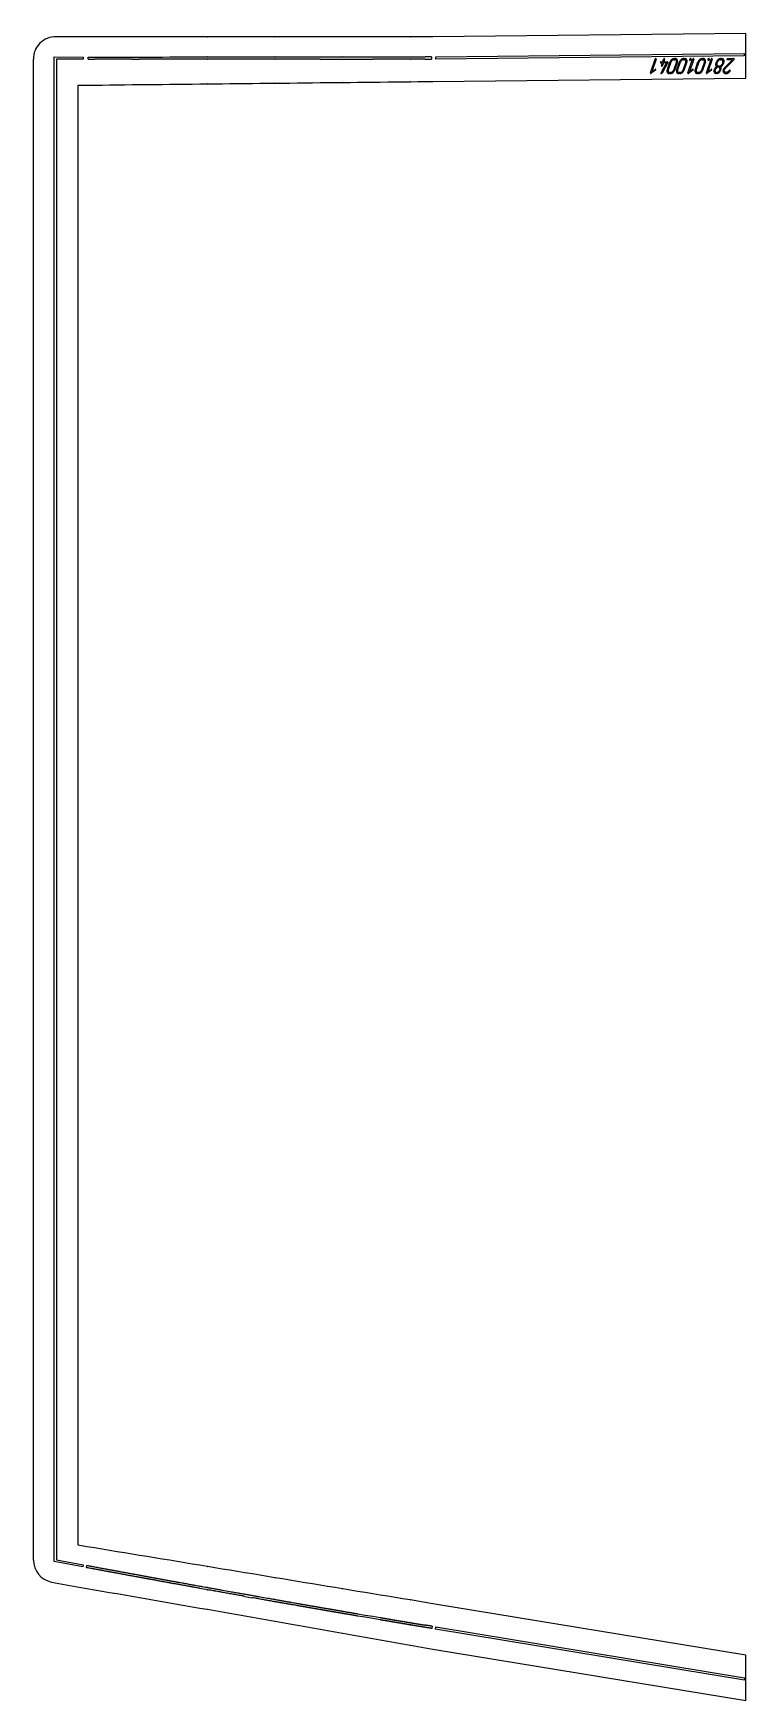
# Model space of a CAD drawing. Header units: millimetres. Extents: x 0 to 956, y 36 to 2273.
import ezdxf

# ---------------------------------------------------------------- set-up
doc = ezdxf.new("R2010")
doc.units = ezdxf.units.MM
doc.linetypes.add('K5LT_BASIC', pattern=[0])
doc.layers.add('Engraving', color=7, linetype='Continuous')

msp = doc.modelspace()

# ---------------------------------------------------------------- linework, layer by layer
at = {"color": 143, "linetype": 'K5LT_BASIC', "lineweight": 25, "true_color": 0x33acca}
for p, q in [((70.1, 2268.2), (30.3, 2268.5)), ((72, 2268.2), (70.1, 2268.2)), ((82.1, 2268.2), (72, 2268.2)), ((72, 2268.2), (72, 2268.2)), ((92.2, 2268.2), (82.1, 2268.2)), ((82.1, 2268.2), (82.1, 2268.2)), ((102.2, 2268.2), (92.2, 2268.2)), ((92.2, 2268.2), (92.2, 2268.2)), ((102.2, 2268.2), (102.3, 2268.2)), ((112.3, 2268.2), (102.3, 2268.2)), ((112.3, 2268.2), (112.4, 2268.2)), ((122.4, 2268.2), (112.4, 2268.2)), ((122.4, 2268.2), (122.5, 2268.2)), ((132.5, 2268.2), (122.5, 2268.2)), ((132.5, 2268.2), (132.6, 2268.2)), ((142.6, 2268.2), (132.6, 2268.2)), ((142.6, 2268.2), (142.6, 2268.2)), ((152.7, 2268.2), (142.6, 2268.2)), ((152.7, 2268.2), (152.7, 2268.2)), ((162.8, 2268.2), (152.7, 2268.2)), ((162.8, 2268.2), (162.8, 2268.2)), ((172.9, 2268.2), (162.8, 2268.2)), ((183, 2268.2), (172.9, 2268.2)), ((172.9, 2268.2), (172.9, 2268.2)), ((193, 2268.3), (183, 2268.2)), ((183, 2268.2), (183, 2268.2)), ((193, 2268.3), (193.1, 2268.3)), ((203.1, 2268.3), (193.1, 2268.3)), ((203.1, 2268.3), (203.2, 2268.3)), ((213.2, 2268.3), (203.2, 2268.3)), ((213.2, 2268.3), (213.3, 2268.3)), ((223.3, 2268.3), (213.3, 2268.3)), ((223.3, 2268.3), (223.4, 2268.3)), ((233.4, 2268.3), (223.4, 2268.3)), ((233.4, 2268.3), (233.5, 2268.3)), ((243.5, 2268.3), (233.5, 2268.3)), ((253.6, 2268.3), (243.5, 2268.3)), ((243.5, 2268.3), (243.5, 2268.3)), ((263.7, 2268.3), (253.6, 2268.3)), ((253.6, 2268.3), (253.6, 2268.3)), ((273.8, 2268.3), (263.7, 2268.3)), ((263.7, 2268.3), (263.7, 2268.3)), ((273.8, 2268.3), (273.8, 2268.3)), ((283.9, 2268.3), (273.8, 2268.3)), ((293.9, 2268.3), (283.9, 2268.3)), ((283.9, 2268.3), (283.9, 2268.3)), ((293.9, 2268.3), (294, 2268.3)), ((304, 2268.3), (294, 2268.3)), ((304, 2268.3), (304.1, 2268.3)), ((314.1, 2268.3), (304.1, 2268.3)), ((314.1, 2268.3), (314.2, 2268.3)), ((324.2, 2268.4), (314.2, 2268.3)), ((324.2, 2268.4), (324.3, 2268.4)), ((334.3, 2268.4), (324.3, 2268.4)), ((344.4, 2268.4), (334.3, 2268.4)), ((334.3, 2268.4), (334.3, 2268.4)), ((354.5, 2268.4), (344.4, 2268.4)), ((344.4, 2268.4), (344.4, 2268.4)), ((364.6, 2268.4), (354.5, 2268.4)), ((354.5, 2268.4), (354.5, 2268.4)), ((374.7, 2268.4), (364.6, 2268.4)), ((364.6, 2268.4), (364.6, 2268.4)), ((384.7, 2268.4), (374.7, 2268.4)), ((374.7, 2268.4), (374.7, 2268.4)), ((384.8, 2268.4), (384.7, 2268.4)), ((394.8, 2268.4), (384.8, 2268.4)), ((394.9, 2268.4), (394.8, 2268.4)), ((404.9, 2268.4), (394.9, 2268.4)), ((405, 2268.4), (404.9, 2268.4)), ((415, 2268.4), (405, 2268.4)), ((415.1, 2268.4), (415, 2268.4)), ((425.1, 2268.4), (415.1, 2268.4)), ((425.1, 2268.4), (425.2, 2268.4)), ((435.2, 2268.4), (425.2, 2268.4)), ((445.3, 2268.4), (435.2, 2268.4)), ((435.2, 2268.4), (435.2, 2268.4)), ((455.4, 2268.5), (445.3, 2268.4)), ((445.3, 2268.4), (445.3, 2268.4)), ((465.5, 2268.5), (455.4, 2268.5)), ((455.4, 2268.5), (455.4, 2268.5)), ((475.6, 2268.5), (465.5, 2268.5)), ((465.5, 2268.5), (465.5, 2268.5)), ((485.6, 2268.5), (475.6, 2268.5)), ((475.6, 2268.5), (475.6, 2268.5)), ((485.7, 2268.5), (485.6, 2268.5)), ((495.7, 2268.5), (485.7, 2268.5)), ((495.7, 2268.5), (495.8, 2268.5)), ((505.8, 2268.5), (495.8, 2268.5)), ((505.8, 2268.5), (505.9, 2268.5)), ((515.9, 2268.5), (505.9, 2268.5)), ((516, 2268.5), (515.9, 2268.5)), ((526, 2268.5), (516, 2268.5)), ((536.1, 2268.5), (526, 2268.5)), ((526, 2268.5), (526, 2268.5)), ((955.9, 2273), (536.1, 2268.5)), ((536.1, 2268.5), (536.1, 2268.5)), ((536.1, 2268.5), (536.1, 2268.5)), ((536.1, 2268.5), (536.1, 2268.5)), ((955.9, 2246), (955.9, 2273)), ((0, 225.1), (0, 2238.5)), ((955.9, 2213), (955.9, 2246)), ((60, 2203.4), (72, 2203.5)), ((60, 245), (60, 2203.4)), ((72, 2203.5), (82.1, 2203.6)), ((72, 2203.5), (72, 2203.5)), ((82.1, 2203.6), (92.2, 2203.7)), ((82.1, 2203.6), (82.1, 2203.6)), ((92.2, 2203.7), (102.2, 2203.8)), ((92.2, 2203.7), (92.2, 2203.7)), ((102.3, 2203.8), (102.2, 2203.8)), ((102.3, 2203.8), (112.3, 2204)), ((112.4, 2204), (112.3, 2204)), ((112.4, 2204), (122.4, 2204.1)), ((122.5, 2204.1), (122.4, 2204.1)), ((122.5, 2204.1), (132.5, 2204.2)), ((132.6, 2204.2), (132.5, 2204.2)), ((132.6, 2204.2), (142.6, 2204.3)), ((142.6, 2204.3), (152.7, 2204.4)), ((142.6, 2204.3), (142.6, 2204.3)), ((152.7, 2204.4), (162.8, 2204.5)), ((152.7, 2204.4), (152.7, 2204.4)), ((162.8, 2204.5), (172.9, 2204.6)), ((162.8, 2204.5), (162.8, 2204.5)), ((172.9, 2204.6), (183, 2204.7)), ((172.9, 2204.6), (172.9, 2204.6)), ((183, 2204.7), (193, 2204.8)), ((183, 2204.7), (183, 2204.7)), ((193.1, 2204.8), (193, 2204.8)), ((193.1, 2204.8), (203.1, 2204.9)), ((203.2, 2204.9), (203.1, 2204.9)), ((203.2, 2204.9), (213.2, 2205)), ((213.3, 2205), (213.2, 2205)), ((213.3, 2205), (223.3, 2205.1)), ((223.4, 2205.1), (223.3, 2205.1)), ((223.4, 2205.1), (233.4, 2205.3)), ((233.5, 2205.3), (233.4, 2205.3)), ((233.5, 2205.3), (243.5, 2205.4)), ((243.5, 2205.4), (253.6, 2205.5)), ((243.5, 2205.4), (243.5, 2205.4)), ((253.6, 2205.5), (263.7, 2205.6)), ((253.6, 2205.5), (253.6, 2205.5)), ((263.7, 2205.6), (273.8, 2205.7)), ((263.7, 2205.6), (263.7, 2205.6)), ((273.8, 2205.7), (283.9, 2205.8)), ((273.8, 2205.7), (273.8, 2205.7)), ((283.9, 2205.8), (293.9, 2205.9)), ((283.9, 2205.8), (283.9, 2205.8)), ((294, 2205.9), (293.9, 2205.9)), ((294, 2205.9), (304, 2206)), ((304.1, 2206), (304, 2206)), ((304.1, 2206), (314.1, 2206.1)), ((314.2, 2206.1), (314.1, 2206.1)), ((314.2, 2206.1), (324.2, 2206.2)), ((324.3, 2206.2), (324.2, 2206.2)), ((324.3, 2206.2), (334.3, 2206.3)), ((334.3, 2206.3), (344.4, 2206.4)), ((334.3, 2206.3), (334.3, 2206.3)), ((344.4, 2206.4), (354.5, 2206.6)), ((344.4, 2206.4), (344.4, 2206.4)), ((354.5, 2206.6), (364.6, 2206.7)), ((354.5, 2206.6), (354.5, 2206.6)), ((364.6, 2206.7), (374.7, 2206.8)), ((364.6, 2206.7), (364.6, 2206.7)), ((374.7, 2206.8), (384.7, 2206.9)), ((374.7, 2206.8), (374.7, 2206.8)), ((384.8, 2206.9), (384.7, 2206.9)), ((384.8, 2206.9), (394.8, 2207)), ((394.9, 2207), (394.8, 2207)), ((394.9, 2207), (404.9, 2207.1)), ((405, 2207.1), (404.9, 2207.1)), ((405, 2207.1), (415, 2207.2)), ((415.1, 2207.2), (415, 2207.2)), ((415.1, 2207.2), (425.1, 2207.3)), ((425.2, 2207.3), (425.1, 2207.3)), ((425.2, 2207.3), (435.2, 2207.4)), ((435.2, 2207.4), (445.3, 2207.5)), ((435.2, 2207.4), (435.2, 2207.4)), ((445.3, 2207.5), (455.4, 2207.6)), ((445.3, 2207.5), (445.3, 2207.5)), ((455.4, 2207.6), (465.5, 2207.7)), ((455.4, 2207.6), (455.4, 2207.6)), ((465.5, 2207.7), (475.6, 2207.9)), ((465.5, 2207.7), (465.5, 2207.7)), ((475.6, 2207.9), (485.6, 2208)), ((475.6, 2207.9), (475.6, 2207.9)), ((485.7, 2208), (485.6, 2208)), ((485.7, 2208), (495.7, 2208.1)), ((495.8, 2208.1), (495.7, 2208.1)), ((495.8, 2208.1), (505.8, 2208.2)), ((505.9, 2208.2), (505.8, 2208.2)), ((505.9, 2208.2), (515.9, 2208.3)), ((516, 2208.3), (515.9, 2208.3)), ((516, 2208.3), (526, 2208.4)), ((526, 2208.4), (536.1, 2208.5)), ((526, 2208.4), (526, 2208.4)), ((536.1, 2208.5), (955.9, 2213)), ((536.1, 2208.5), (536.1, 2208.5)), ((72, 243), (60, 245)), ((82.1, 241.3), (72, 243)), ((72, 243), (72, 243)), ((82.1, 241.3), (82.1, 241.3)), ((92.2, 239.7), (82.1, 241.3)), ((92.2, 239.7), (92.2, 239.6)), ((102.2, 238), (92.2, 239.6)), ((102.2, 238), (102.3, 238)), ((112.3, 236.3), (102.3, 238)), ((112.3, 236.3), (112.4, 236.3)), ((122.4, 234.7), (112.4, 236.3)), ((122.4, 234.7), (122.5, 234.7)), ((132.5, 233), (122.5, 234.7)), ((132.5, 233), (132.6, 233)), ((142.6, 231.3), (132.6, 233)), ((142.6, 231.3), (142.6, 231.3)), ((152.7, 229.7), (142.6, 231.3)), ((162.8, 228), (152.7, 229.7)), ((152.7, 229.7), (152.7, 229.7)), ((172.9, 226.3), (162.8, 228)), ((162.8, 228), (162.8, 228)), ((172.9, 226.3), (172.9, 226.3)), ((183, 224.7), (172.9, 226.3)), ((193, 223), (183, 224.7)), ((183, 224.7), (183, 224.7)), ((193, 223), (193.1, 223)), ((203.1, 221.4), (193.1, 223)), ((203.1, 221.4), (203.2, 221.3)), ((213.2, 219.7), (203.2, 221.3)), ((213.2, 219.7), (213.3, 219.7)), ((223.3, 218), (213.3, 219.7)), ((223.3, 218), (223.4, 218)), ((233.4, 216.4), (223.4, 218)), ((233.4, 216.4), (233.5, 216.4)), ((243.5, 214.7), (233.5, 216.4)), ((243.5, 214.7), (243.5, 214.7)), ((253.6, 213), (243.5, 214.7)), ((263.7, 211.4), (253.6, 213)), ((253.6, 213), (253.6, 213)), ((263.7, 211.4), (263.7, 211.4)), ((273.8, 209.7), (263.7, 211.4)), ((273.8, 209.7), (273.8, 209.7)), ((283.9, 208), (273.8, 209.7)), ((293.9, 206.4), (283.9, 208)), ((283.9, 208), (283.9, 208)), ((293.9, 206.4), (294, 206.4)), ((304, 204.7), (294, 206.4)), ((304, 204.7), (304.1, 204.7)), ((314.1, 203.1), (304.1, 204.7)), ((314.1, 203.1), (314.2, 203.1)), ((324.2, 201.4), (314.2, 203.1)), ((324.2, 201.4), (324.3, 201.4)), ((334.3, 199.7), (324.3, 201.4)), ((24.5, 195.6), (63.6, 188.3)), ((63.6, 188.3), (72, 186.9)), ((72, 186.9), (72, 186.9)), ((72, 186.9), (82.1, 185.2)), ((82.1, 185.2), (82.1, 185.2)), ((82.1, 185.2), (92.2, 183.4)), ((92.2, 183.4), (102.2, 181.7)), ((92.2, 183.4), (92.2, 183.4)), ((102.2, 181.7), (102.3, 181.7)), ((102.3, 181.7), (112.3, 180)), ((112.3, 180), (112.4, 180)), ((112.4, 180), (122.4, 178.2)), ((344.4, 198.1), (334.3, 199.7)), ((334.3, 199.7), (334.3, 199.7)), ((354.5, 196.4), (344.4, 198.1)), ((344.4, 198.1), (344.4, 198.1)), ((354.5, 196.4), (354.5, 196.4)), ((364.6, 194.7), (354.5, 196.4)), ((364.6, 194.7), (364.6, 194.7)), ((374.7, 193.1), (364.6, 194.7)), ((374.7, 193.1), (374.7, 193.1)), ((384.7, 191.4), (374.7, 193.1)), ((384.7, 191.4), (384.8, 191.4)), ((394.8, 189.8), (384.8, 191.4)), ((394.8, 189.8), (394.9, 189.7)), ((404.9, 188.1), (394.9, 189.7)), ((404.9, 188.1), (405, 188.1)), ((415, 186.4), (405, 188.1)), ((415, 186.4), (415.1, 186.4)), ((425.1, 184.8), (415.1, 186.4)), ((425.1, 184.8), (425.2, 184.8)), ((435.2, 183.1), (425.2, 184.8)), ((435.2, 183.1), (435.2, 183.1)), ((445.3, 181.4), (435.2, 183.1)), ((445.3, 181.4), (445.3, 181.4)), ((455.4, 179.8), (445.3, 181.4)), ((465.5, 178.1), (455.4, 179.8)), ((455.4, 179.8), (455.4, 179.8)), ((122.4, 178.2), (122.5, 178.2)), ((122.5, 178.2), (132.5, 176.5)), ((132.5, 176.5), (132.6, 176.5)), ((132.6, 176.5), (142.6, 174.7)), ((142.6, 174.7), (142.6, 174.7)), ((142.6, 174.7), (152.7, 173)), ((152.7, 173), (162.8, 171.3)), ((152.7, 173), (152.7, 173)), ((162.8, 171.3), (162.8, 171.2)), ((162.8, 171.2), (172.9, 169.5)), ((172.9, 169.5), (172.9, 169.5)), ((172.9, 169.5), (183, 167.8)), ((183, 167.8), (183, 167.7)), ((183, 167.7), (193, 166)), ((193, 166), (193.1, 166)), ((193.1, 166), (203.1, 164.2)), ((203.1, 164.2), (203.2, 164.2)), ((203.2, 164.2), (213.2, 162.5)), ((213.2, 162.5), (213.3, 162.5)), ((213.3, 162.5), (223.3, 160.7)), ((223.3, 160.7), (223.4, 160.7)), ((223.4, 160.7), (233.4, 159)), ((233.4, 159), (233.5, 159)), ((233.5, 159), (243.5, 157.2)), ((243.5, 157.2), (253.6, 155.4)), ((243.5, 157.2), (243.5, 157.2)), ((475.6, 176.4), (465.5, 178.1)), ((465.5, 178.1), (465.5, 178.1)), ((485.6, 174.8), (475.6, 176.4)), ((475.6, 176.4), (475.6, 176.4)), ((485.6, 174.8), (485.7, 174.8)), ((495.7, 173.1), (485.7, 174.8)), ((495.7, 173.1), (495.8, 173.1)), ((505.8, 171.5), (495.8, 173.1)), ((505.8, 171.5), (505.9, 171.5)), ((515.9, 169.8), (505.9, 171.5)), ((515.9, 169.8), (516, 169.8)), ((526, 168.1), (516, 169.8)), ((536.1, 166.5), (526, 168.1)), ((526, 168.1), (526, 168.1)), ((955.9, 97.3), (536.1, 166.5)), ((536.1, 166.5), (536.1, 166.5)), ((253.6, 155.4), (253.6, 155.4)), ((253.6, 155.4), (263.7, 153.7)), ((263.7, 153.7), (263.7, 153.7)), ((263.7, 153.7), (273.8, 151.9)), ((273.8, 151.9), (273.8, 151.9)), ((273.8, 151.9), (283.9, 150.1)), ((283.9, 150.1), (293.9, 148.4)), ((283.9, 150.1), (283.9, 150.1)), ((293.9, 148.4), (294, 148.4)), ((294, 148.4), (304, 146.6)), ((304, 146.6), (304.1, 146.6)), ((304.1, 146.6), (314.1, 144.8)), ((314.1, 144.8), (314.2, 144.8)), ((314.2, 144.8), (324.2, 143)), ((324.2, 143), (324.3, 143)), ((324.3, 143), (334.3, 141.3)), ((334.3, 141.3), (344.4, 139.5)), ((334.3, 141.3), (334.3, 141.3)), ((344.4, 139.5), (354.5, 137.7)), ((344.4, 139.5), (344.4, 139.5)), ((354.5, 137.7), (364.6, 135.9)), ((354.5, 137.7), (354.5, 137.7)), ((364.6, 135.9), (374.7, 134.2)), ((364.6, 135.9), (364.6, 135.9)), ((374.7, 134.2), (374.7, 134.2)), ((374.7, 134.2), (384.7, 132.4)), ((384.7, 132.4), (384.8, 132.4)), ((384.8, 132.4), (394.8, 130.6)), ((394.8, 130.6), (394.9, 130.6)), ((394.9, 130.6), (404.9, 128.8)), ((404.9, 128.8), (405, 128.8)), ((405, 128.8), (415, 127)), ((415, 127), (415.1, 127)), ((415.1, 127), (425.1, 125.2)), ((425.1, 125.2), (425.2, 125.2)), ((425.2, 125.2), (435.2, 123.5)), ((435.2, 123.5), (435.2, 123.5)), ((435.2, 123.5), (445.3, 121.7)), ((445.3, 121.7), (455.4, 119.9)), ((445.3, 121.7), (445.3, 121.7)), ((455.4, 119.9), (455.4, 119.9)), ((455.4, 119.9), (465.5, 118.1)), ((465.5, 118.1), (465.5, 118.1)), ((465.5, 118.1), (475.6, 116.3)), ((475.6, 116.3), (485.6, 114.5)), ((475.6, 116.3), (475.6, 116.3)), ((485.6, 114.5), (485.7, 114.5)), ((485.7, 114.5), (495.7, 112.7)), ((495.7, 112.7), (495.8, 112.7)), ((495.8, 112.7), (505.8, 111)), ((505.8, 111), (505.9, 111)), ((505.9, 111), (515.9, 109.2)), ((515.9, 109.2), (516, 109.2)), ((516, 109.2), (526, 107.4)), ((526, 107.4), (526, 107.4)), ((526, 107.4), (531.2, 106.5)), ((531.2, 106.5), (536.1, 105.7)), ((536.1, 105.7), (955.9, 36.5)), ((536.1, 105.7), (536.1, 105.7)), ((955.9, 63.8), (955.9, 97.3)), ((955.9, 36.5), (955.9, 63.8))]:
    msp.add_line(p, q, dxfattribs=at)
for centre, major_axis, ratio, start_param, end_param in [((30, 2238.5), (0, 30), 0.999997, 6.273905, 7.853982), ((30, 225.1), (0, -30), 0.998777, 4.712389, 6.100184)]:
    msp.add_ellipse(centre, major_axis=major_axis, ratio=ratio, start_param=start_param, end_param=end_param, dxfattribs=at)
at = {"layer": 'Engraving', "color": 143, "linetype": 'K5LT_BASIC', "lineweight": 25, "true_color": 0x33acca}
for p, q in [((27.9, 223), (27.9, 2241.6)), ((27.9, 2241.6), (67, 2241.2)), ((30.9, 2238.5), (30.9, 225.5)), ((67, 2238.2), (30.9, 2238.5)), ((67, 2241.2), (67, 2238.2)), ((73.7, 2238.2), (73.7, 2241.2)), ((73.7, 2241.2), (82.1, 2241.2)), ((73.7, 2238.2), (82.1, 2238.2)), ((82.1, 2241.2), (92.2, 2241.2)), ((82.1, 2241.2), (82.1, 2241.2)), ((92.2, 2238.2), (82.1, 2238.2)), ((82.1, 2238.2), (82.1, 2238.2)), ((92.2, 2241.2), (102.2, 2241.2)), ((92.2, 2241.2), (92.2, 2241.2)), ((102.2, 2238.2), (92.2, 2238.2)), ((92.2, 2238.2), (92.2, 2238.2)), ((102.3, 2241.2), (102.2, 2241.2)), ((102.3, 2238.2), (102.2, 2238.2)), ((102.3, 2241.2), (112.3, 2241.2)), ((112.3, 2238.2), (102.3, 2238.2)), ((112.4, 2241.2), (112.3, 2241.2)), ((112.4, 2238.2), (112.3, 2238.2)), ((112.4, 2241.2), (122.4, 2241.2)), ((122.4, 2238.2), (112.4, 2238.2)), ((122.5, 2241.2), (122.4, 2241.2)), ((122.4, 2238.2), (122.5, 2238.2)), ((122.5, 2241.2), (132.5, 2241.2)), ((132.5, 2238.2), (122.5, 2238.2)), ((132.6, 2241.2), (132.5, 2241.2)), ((132.5, 2238.2), (142.6, 2238.2)), ((132.6, 2241.2), (142.6, 2241.2)), ((142.6, 2241.2), (152.7, 2241.2)), ((142.6, 2241.2), (142.6, 2241.2)), ((142.6, 2238.2), (142.6, 2238.2)), ((152.7, 2238.2), (142.6, 2238.2)), ((152.7, 2241.2), (152.7, 2241.2)), ((152.7, 2241.2), (162.8, 2241.2)), ((162.8, 2238.2), (152.7, 2238.2)), ((152.7, 2238.2), (152.7, 2238.2)), ((162.8, 2241.2), (162.8, 2241.2)), ((162.8, 2241.2), (172.9, 2241.2)), ((172.9, 2238.2), (162.8, 2238.2)), ((162.8, 2238.2), (162.8, 2238.2)), ((172.9, 2241.2), (183, 2241.3)), ((172.9, 2241.2), (172.9, 2241.2)), ((183, 2238.3), (172.9, 2238.2)), ((172.9, 2238.2), (172.9, 2238.2)), ((183, 2241.3), (193, 2241.3)), ((183, 2241.3), (183, 2241.3)), ((193, 2238.3), (183, 2238.3)), ((183, 2238.3), (183, 2238.3)), ((193.1, 2241.3), (193, 2241.3)), ((193, 2238.3), (193.1, 2238.3)), ((193.1, 2241.3), (203.1, 2241.3)), ((203.1, 2238.3), (193.1, 2238.3)), ((203.2, 2241.3), (203.1, 2241.3)), ((203.1, 2238.3), (203.2, 2238.3)), ((203.2, 2241.3), (213.2, 2241.3)), ((213.2, 2238.3), (203.2, 2238.3)), ((213.3, 2241.3), (213.2, 2241.3)), ((213.2, 2238.3), (213.3, 2238.3)), ((213.3, 2241.3), (223.3, 2241.3)), ((223.3, 2238.3), (213.3, 2238.3)), ((223.4, 2241.3), (223.3, 2241.3)), ((223.3, 2238.3), (223.4, 2238.3)), ((223.4, 2241.3), (233.4, 2241.3)), ((233.4, 2238.3), (223.4, 2238.3)), ((233.5, 2241.3), (233.4, 2241.3)), ((233.4, 2238.3), (233.5, 2238.3)), ((233.5, 2241.3), (243.5, 2241.3)), ((243.5, 2238.3), (233.5, 2238.3)), ((243.5, 2241.3), (243.5, 2241.3)), ((243.5, 2241.3), (253.6, 2241.3)), ((243.5, 2238.3), (243.5, 2238.3)), ((253.6, 2238.3), (243.5, 2238.3)), ((253.6, 2241.3), (263.7, 2241.3)), ((253.6, 2241.3), (253.6, 2241.3)), ((253.6, 2238.3), (253.6, 2238.3)), ((263.7, 2238.3), (253.6, 2238.3)), ((263.7, 2241.3), (273.8, 2241.3)), ((263.7, 2241.3), (263.7, 2241.3)), ((263.7, 2238.3), (263.7, 2238.3)), ((273.8, 2238.3), (263.7, 2238.3)), ((273.8, 2241.3), (273.8, 2241.3)), ((273.8, 2241.3), (283.9, 2241.3)), ((273.8, 2238.3), (273.8, 2238.3)), ((283.9, 2238.3), (273.8, 2238.3)), ((283.9, 2241.3), (293.9, 2241.4)), ((283.9, 2241.3), (283.9, 2241.3)), ((293.9, 2238.4), (283.9, 2238.3)), ((283.9, 2238.3), (283.9, 2238.3)), ((294, 2241.4), (293.9, 2241.4)), ((293.9, 2238.4), (294, 2238.4)), ((294, 2241.4), (304, 2241.4)), ((304, 2238.4), (294, 2238.4)), ((304.1, 2241.4), (304, 2241.4)), ((304, 2238.4), (304.1, 2238.4)), ((304.1, 2241.4), (314.1, 2241.4)), ((314.1, 2238.4), (304.1, 2238.4)), ((314.2, 2241.4), (314.1, 2241.4)), ((314.1, 2238.4), (314.2, 2238.4)), ((314.2, 2241.4), (324.2, 2241.4)), ((324.2, 2238.4), (314.2, 2238.4)), ((324.3, 2241.4), (324.2, 2241.4)), ((324.2, 2238.4), (324.3, 2238.4)), ((324.3, 2241.4), (334.3, 2241.4)), ((334.3, 2238.4), (324.3, 2238.4)), ((334.3, 2241.4), (344.4, 2241.4)), ((334.3, 2241.4), (334.3, 2241.4)), ((334.3, 2238.4), (334.3, 2238.4)), ((344.4, 2238.4), (334.3, 2238.4)), ((344.4, 2241.4), (344.4, 2241.4)), ((344.4, 2241.4), (354.5, 2241.4)), ((354.5, 2238.4), (344.4, 2238.4)), ((344.4, 2238.4), (344.4, 2238.4)), ((354.5, 2241.4), (364.6, 2241.4)), ((354.5, 2241.4), (354.5, 2241.4)), ((364.6, 2238.4), (354.5, 2238.4)), ((354.5, 2238.4), (354.5, 2238.4)), ((364.6, 2241.4), (374.7, 2241.4)), ((364.6, 2241.4), (364.6, 2241.4)), ((364.6, 2238.4), (364.6, 2238.4)), ((374.7, 2238.4), (364.6, 2238.4)), ((374.7, 2241.4), (384.7, 2241.5)), ((374.7, 2241.4), (374.7, 2241.4)), ((384.7, 2238.5), (374.7, 2238.4)), ((374.7, 2238.4), (374.7, 2238.4)), ((384.8, 2241.5), (384.7, 2241.5)), ((384.7, 2238.5), (394.9, 2238.5)), ((384.8, 2241.5), (394.8, 2241.5)), ((394.9, 2241.5), (394.8, 2241.5)), ((394.9, 2241.5), (404.9, 2241.5)), ((394.9, 2238.5), (404.9, 2238.5)), ((405, 2241.5), (404.9, 2241.5)), ((404.9, 2238.5), (405, 2238.5)), ((405, 2238.5), (415, 2238.5)), ((415.1, 2241.5), (415, 2241.5)), ((415, 2238.5), (415.1, 2238.5)), ((415.1, 2238.5), (425.1, 2238.5)), ((425.2, 2241.5), (425.1, 2241.5)), ((425.1, 2238.5), (425.2, 2238.5)), ((425.2, 2238.5), (435.2, 2238.5)), ((435.2, 2241.5), (435.2, 2241.5)), ((435.2, 2238.5), (445.3, 2238.5)), ((445.3, 2241.5), (445.3, 2241.5)), ((445.3, 2238.5), (455.4, 2238.5)), ((455.4, 2241.5), (455.4, 2241.5)), ((455.4, 2241.5), (460.5, 2241.5)), ((460.5, 2241.5), (465.5, 2241.5)), ((465.5, 2241.5), (465.5, 2241.5)), ((465.5, 2238.5), (465.5, 2238.5)), ((475.6, 2241.5), (475.6, 2241.5)), ((475.6, 2238.5), (475.6, 2238.5)), ((485.6, 2238.5), (485.7, 2238.5)), ((495.7, 2241.5), (495.8, 2241.5)), ((495.7, 2238.5), (495.8, 2238.5)), ((505.8, 2241.5), (505.9, 2241.5)), ((505.8, 2238.5), (505.9, 2238.5)), ((515.9, 2241.5), (516, 2241.5)), ((515.9, 2238.5), (516, 2238.5)), ((516, 2241.5), (517, 2241.5)), ((517, 2241.5), (526, 2241.5)), ((526, 2238.5), (534.3, 2238.5)), ((534.3, 2241.5), (534.3, 2238.5)), ((540.2, 2241.6), (953.8, 2246)), ((540.3, 2238.6), (540.2, 2241.6)), ((953.8, 2243), (540.3, 2238.6)), ((828.1, 2219.9), (834.4, 2238.3)), ((835.8, 2238.3), (830.1, 2221.6)), ((844.5, 2234.8), (845.7, 2238.3)), ((847.1, 2238.3), (845.9, 2234.8)), ((859.6, 2237.6), (861, 2237.6)), ((860, 2239.1), (861.5, 2239.1)), ((872.3, 2237.6), (873.7, 2237.6)), ((872.7, 2239.1), (874.2, 2239.1)), ((878.4, 2219.9), (884.7, 2238.3)), ((886.1, 2238.3), (880.4, 2221.6)), ((897.1, 2237.6), (898.6, 2237.6)), ((897.6, 2239.1), (899, 2239.1)), ((903.3, 2219.9), (909.5, 2238.3)), ((911, 2238.3), (905.3, 2221.6)), ((922, 2237.6), (923.4, 2237.6)), ((922.5, 2239.1), (923.9, 2239.1)), ((927.6, 2226.9), (938.3, 2237.6)), ((940.4, 2237.9), (928.6, 2226.1)), ((938.3, 2237.6), (931.2, 2237.6)), ((931.7, 2239.1), (940.2, 2239.1)), ((953.8, 2246), (953.8, 2243)), ((834.9, 2223.6), (829.2, 2219.4)), ((830.1, 2221.6), (834.2, 2224.6)), ((844, 2233.4), (841.9, 2233.4)), ((842.2, 2219.8), (842.3, 2220)), ((842.3, 2234.8), (844.5, 2234.8)), ((842.3, 2220), (849.5, 2233.4)), ((843.2, 2219.3), (842.7, 2219.2)), ((842.8, 2229.8), (844, 2233.4)), ((851.3, 2233.9), (843.6, 2219.7)), ((845.4, 2233.4), (844.2, 2229.8)), ((849.5, 2233.4), (845.4, 2233.4)), ((845.9, 2234.8), (850.9, 2234.8)), ((850.5, 2223.4), (854.3, 2234.8)), ((851.4, 2234.1), (851.3, 2233.9)), ((851.9, 2223.4), (855.7, 2234.8)), ((854.7, 2219.2), (853.3, 2219.2)), ((855.2, 2220.6), (853.8, 2220.6)), ((862.9, 2234.8), (859, 2223.4)), ((864.3, 2234.8), (860.4, 2223.4)), ((863.2, 2223.4), (867, 2234.8)), ((864.6, 2223.4), (868.4, 2234.8)), ((867.4, 2219.2), (866, 2219.2)), ((867.9, 2220.6), (866.5, 2220.6)), ((875.6, 2234.8), (871.7, 2223.4)), ((877, 2234.8), (873.1, 2223.4)), ((885.1, 2223.6), (879.4, 2219.4)), ((880.4, 2221.6), (884.5, 2224.6)), ((888, 2223.4), (891.9, 2234.8)), ((889.5, 2223.4), (893.3, 2234.8)), ((892.3, 2219.2), (890.9, 2219.2)), ((892.8, 2220.6), (891.3, 2220.6)), ((900.4, 2234.8), (896.6, 2223.4)), ((901.9, 2234.8), (898, 2223.4)), ((910, 2223.6), (904.3, 2219.4)), ((905.3, 2221.6), (909.4, 2224.6)), ((913.3, 2221.8), (913.4, 2222.5)), ((913.4, 2222.5), (913.5, 2223)), ((913.5, 2223), (913.6, 2223.4)), ((913.6, 2223.4), (914.1, 2224.9)), ((915, 2223.4), (915.5, 2224.9)), ((915.8, 2231.9), (916.8, 2234.8)), ((916.9, 2219.2), (916.5, 2219.2)), ((917.4, 2219.2), (916.9, 2219.2)), ((917.2, 2231.9), (918.2, 2234.8)), ((918.2, 2219.4), (917.4, 2219.2)), ((920.5, 2229.1), (919.1, 2229.1)), ((921.2, 2224.9), (920.7, 2223.4)), ((922.6, 2224.8), (922.1, 2223.4)), ((925.3, 2234.8), (924.3, 2231.9)), ((926.7, 2234.8), (925.8, 2231.9)), ((928.1, 2225.6), (927.7, 2225.1)), ((928.6, 2226.1), (928.1, 2225.6)), ((935.1, 2222.8), (935, 2222.5)), ((30.9, 225.5), (67, 218.8)), ((66.4, 215.8), (27.9, 223)), ((67, 218.8), (66.4, 215.8)), ((71.4, 214.9), (72, 217.8)), ((71.4, 214.9), (72, 214.8)), ((72, 217.9), (72, 217.9)), ((72, 217.8), (72, 217.9)), ((72, 214.8), (72, 214.8)), ((82.1, 216), (82.1, 216)), ((82.1, 212.9), (82.1, 212.9)), ((92.2, 214.1), (92.2, 214.1)), ((92.2, 211.1), (92.2, 211.1)), ((102.3, 212.3), (102.2, 212.3)), ((102.2, 209.2), (102.3, 209.2)), ((112.4, 210.4), (112.3, 210.4)), ((112.3, 207.4), (112.4, 207.3)), ((122.5, 208.5), (122.4, 208.6)), ((122.4, 205.5), (122.5, 205.5)), ((132.6, 206.7), (132.5, 206.7)), ((132.5, 203.6), (132.6, 203.6)), ((142.6, 204.8), (142.6, 204.8)), ((142.6, 201.8), (142.6, 201.8)), ((152.7, 203), (152.7, 203)), ((152.7, 200), (152.7, 199.9)), ((162.8, 201.1), (162.8, 201.2)), ((162.8, 198.1), (162.8, 198.1)), ((172.9, 199.3), (172.9, 199.3)), ((172.9, 196.3), (172.9, 196.3)), ((183, 197.5), (183, 197.5)), ((183, 194.4), (183, 194.4)), ((193.1, 195.6), (193, 195.7)), ((193, 192.6), (193.1, 192.6)), ((203.2, 193.8), (203.1, 193.8)), ((203.1, 190.8), (203.2, 190.8)), ((213.3, 192), (213.2, 192)), ((213.2, 189), (213.3, 188.9)), ((223.4, 190.2), (223.3, 190.2)), ((223.3, 187.1), (223.4, 187.1)), ((233.5, 188.4), (233.4, 188.4)), ((233.4, 185.3), (233.5, 185.3)), ((243.5, 186.5), (243.5, 186.6)), ((243.5, 183.5), (243.5, 183.5)), ((253.6, 184.7), (253.6, 184.7)), ((253.6, 181.7), (253.6, 181.7)), ((263.7, 182.9), (263.7, 182.9)), ((263.7, 179.9), (263.7, 179.9)), ((273.8, 181.1), (273.8, 181.1)), ((283.9, 179.3), (283.9, 179.4)), ((273.8, 178.1), (273.8, 178.1)), ((283.9, 176.3), (283.9, 176.3)), ((294, 177.6), (293.9, 177.6)), ((293.9, 174.5), (294, 174.5)), ((304.1, 175.8), (304, 175.8)), ((304, 172.7), (304.1, 172.7)), ((314.2, 174), (314.1, 174)), ((314.1, 170.9), (314.2, 170.9)), ((324.3, 172.2), (324.2, 172.2)), ((324.2, 169.2), (324.3, 169.2)), ((334.3, 170.4), (334.3, 170.4)), ((334.3, 167.4), (334.3, 167.4)), ((344.4, 168.7), (344.4, 168.7)), ((344.4, 165.6), (344.4, 165.6)), ((354.5, 166.9), (354.5, 166.9)), ((354.5, 163.9), (354.5, 163.9)), ((364.6, 165.1), (364.6, 165.2)), ((364.6, 162.1), (364.6, 162.1)), ((374.7, 163.4), (374.7, 163.4)), ((374.7, 160.4), (374.7, 160.4)), ((384.8, 161.6), (384.7, 161.7)), ((384.7, 158.6), (384.8, 158.6)), ((394.8, 159.9), (394.9, 159.9)), ((394.8, 156.9), (394.9, 156.9)), ((405, 158.2), (404.9, 158.2)), ((404.9, 155.1), (405, 155.1)), ((415, 156.5), (415.1, 156.5)), ((415, 153.4), (415.1, 153.4)), ((425.2, 154.7), (425.1, 154.8)), ((425.1, 151.7), (425.2, 151.7)), ((435.2, 153), (435.2, 153)), ((435.2, 153), (445.3, 151.3)), ((445.3, 148.3), (435.2, 150)), ((435.2, 150), (435.2, 150)), ((445.3, 151.3), (445.3, 151.3)), ((445.3, 151.3), (455.4, 149.6)), ((445.3, 148.3), (445.3, 148.3)), ((455.4, 146.6), (445.3, 148.3)), ((455.4, 149.6), (455.4, 149.6)), ((455.4, 149.6), (465.5, 147.9)), ((455.4, 146.6), (455.4, 146.6)), ((465.5, 144.9), (455.4, 146.6)), ((465.5, 147.9), (465.5, 147.9)), ((465.5, 144.9), (465.5, 144.9)), ((475.6, 146.2), (475.6, 146.2)), ((475.6, 143.2), (475.6, 143.1)), ((485.7, 144.5), (485.6, 144.5)), ((485.6, 141.4), (485.7, 141.4)), ((495.8, 142.8), (495.7, 142.8)), ((495.7, 139.7), (495.8, 139.7)), ((505.9, 141.1), (505.8, 141.1)), ((505.8, 138.1), (505.9, 138)), ((516, 139.4), (515.9, 139.4)), ((515.9, 136.4), (516, 136.4)), ((526, 137.7), (526, 137.7)), ((526, 134.7), (526, 134.7)), ((535.2, 136.2), (534.7, 133.3)), ((539.8, 132.4), (540.3, 135.3)), ((540.3, 135.3), (954.3, 67.1)), ((954.3, 64.1), (539.8, 132.4)), ((954.3, 67.1), (954.3, 64.1))]:
    msp.add_line(p, q, dxfattribs=at)
for centre, radius, start, end in [((3471.6, 18230.8), 18333.7, 259.79488, 259.82676), ((3408.2, 17826.5), 17921.6, 259.86198, 259.89459), ((3584.3, 18771.8), 18886.1, 259.93571, 259.96666), ((3729.7, 19565), 19689.5, 259.9806, 260.01028)]:
    msp.add_arc(centre, radius, start, end, dxfattribs=at)
for points, knots in [([(405, 2241.5), (405.4, 2241.5), (406.2, 2241.5), (407.4, 2241.5), (408.6, 2241.5), (409.8, 2241.5), (410.8, 2241.5), (411.7, 2241.5), (412.4, 2241.5), (413, 2241.5), (413.7, 2241.5), (414.3, 2241.5), (414.8, 2241.5), (415, 2241.5)], [0, 0, 0, 0, 0.1049492, 0.2098985, 0.3148477, 0.419797, 0.532803, 0.589306, 0.645809, 0.7042367, 0.7626644, 0.8210921, 0.8795198, 0.8795198, 0.8795198, 0.8795198]), ([(415.1, 2241.5), (415.5, 2241.5), (416.3, 2241.5), (417.6, 2241.5), (418.8, 2241.5), (420.5, 2241.5), (422.2, 2241.5), (423.8, 2241.5), (424.7, 2241.5), (425.1, 2241.5)], [0, 0, 0, 0, 0.1127121, 0.2254241, 0.3381362, 0.4508482, 0.6762723, 0.7889844, 0.9016964, 0.9016964, 0.9016964, 0.9016964]), ([(425.2, 2241.5), (425.4, 2241.5), (425.8, 2241.5), (426.4, 2241.5), (427.1, 2241.5), (427.7, 2241.5), (428.3, 2241.5), (429.2, 2241.5), (430.6, 2241.5), (432.3, 2241.5), (433.8, 2241.5), (434.6, 2241.5), (435, 2241.5), (435.2, 2241.5)], [0, 0, 0, 0, 0.0544279, 0.1088558, 0.1632838, 0.2177117, 0.2721396, 0.3265675, 0.4354233, 0.6465895, 0.7521726, 0.8049642, 0.8577557, 0.8577557, 0.8577557, 0.8577557]), ([(435.2, 2241.5), (435.5, 2241.5), (435.9, 2241.5), (436.6, 2241.5), (437.2, 2241.5), (437.9, 2241.5), (438.6, 2241.5), (439.4, 2241.5), (440.5, 2241.5), (441.7, 2241.5), (442.7, 2241.5), (443.5, 2241.5), (444.1, 2241.5), (444.7, 2241.5), (445.1, 2241.5), (445.3, 2241.5)], [0, 0, 0, 0, 0.0582012, 0.1164025, 0.1746037, 0.2328049, 0.2910062, 0.3492074, 0.4656099, 0.5692231, 0.6728364, 0.7246431, 0.7764497, 0.8282563, 0.880063, 0.880063, 0.880063, 0.880063]), ([(465.5, 2238.5), (465.4, 2238.5), (465.3, 2238.5), (465.2, 2238.5), (465, 2238.5), (464.8, 2238.5), (464.6, 2238.5), (464.1, 2238.5), (463.4, 2238.5), (462.2, 2238.5), (460.7, 2238.5), (459, 2238.5), (457.2, 2238.5), (456, 2238.5), (455.4, 2238.5)], [0, 0, 0, 0, 0.0129492, 0.0258983, 0.0388475, 0.0517966, 0.077695, 0.1035933, 0.1812883, 0.2589832, 0.4143731, 0.5697631, 0.7251108, 0.8804584, 0.8804584, 0.8804584, 0.8804584]), ([(465.5, 2241.5), (466.3, 2241.5), (467.6, 2241.5), (469.2, 2241.5), (470.4, 2241.5), (471.4, 2241.5), (472.4, 2241.5), (473.1, 2241.5), (473.8, 2241.5), (474.2, 2241.5), (474.6, 2241.5), (474.9, 2241.5), (475.2, 2241.5), (475.4, 2241.5), (475.6, 2241.5)], [0, 0, 0, 0, 0.218308, 0.327462, 0.436616, 0.5184289, 0.6002419, 0.6820548, 0.7229613, 0.7638677, 0.7931178, 0.8223679, 0.8516179, 0.880868, 0.880868, 0.880868, 0.880868]), ([(475.6, 2238.5), (475.4, 2238.5), (475.2, 2238.5), (474.8, 2238.5), (474.4, 2238.5), (474.1, 2238.5), (473.7, 2238.5), (473.2, 2238.5), (472.4, 2238.5), (471.4, 2238.5), (470.3, 2238.5), (469.2, 2238.5), (468.2, 2238.5), (467.4, 2238.5), (466.9, 2238.5), (466.5, 2238.5), (466.1, 2238.5), (465.8, 2238.5), (465.6, 2238.5), (465.5, 2238.5)], [0, 0, 0, 0, 0.0328238, 0.0656475, 0.0984713, 0.131295, 0.1641188, 0.1969426, 0.2625901, 0.3610614, 0.4595326, 0.5580039, 0.6564752, 0.7125319, 0.7685887, 0.796617, 0.8246454, 0.8526738, 0.8807021, 0.8807021, 0.8807021, 0.8807021]), ([(475.6, 2241.5), (475.8, 2241.5), (476.3, 2241.5), (476.9, 2241.5), (477.6, 2241.5), (478.3, 2241.5), (479, 2241.5), (479.9, 2241.5), (480.9, 2241.5), (482.1, 2241.5), (483.3, 2241.5), (484.5, 2241.5), (485.3, 2241.5), (485.7, 2241.5)], [0, 0, 0, 0, 0.0574417, 0.1148835, 0.1723252, 0.229767, 0.2872087, 0.3446505, 0.459534, 0.5594331, 0.6593321, 0.7592312, 0.8591303, 0.8591303, 0.8591303, 0.8591303]), ([(485.6, 2238.5), (485.5, 2238.5), (485.1, 2238.5), (484.6, 2238.5), (484.1, 2238.5), (483.6, 2238.5), (483.1, 2238.5), (482.5, 2238.5), (481.5, 2238.5), (480.1, 2238.5), (478.6, 2238.5), (477.1, 2238.5), (476.1, 2238.5), (475.6, 2238.5)], [0, 0, 0, 0, 0.0439618, 0.0879237, 0.1318855, 0.1758474, 0.2198092, 0.263771, 0.3516947, 0.4840138, 0.616333, 0.7486521, 0.8809712, 0.8809712, 0.8809712, 0.8809712]), ([(495.8, 2241.5), (495.8, 2241.5), (495.9, 2241.5), (496, 2241.5), (496.1, 2241.5), (496.2, 2241.5), (496.4, 2241.5), (496.7, 2241.5), (496.9, 2241.5), (497.4, 2241.5), (498.1, 2241.5), (498.9, 2241.5), (499.8, 2241.5), (500.4, 2241.5), (501.1, 2241.5), (502, 2241.5), (502.9, 2241.5), (503.8, 2241.5), (504.5, 2241.5), (505.1, 2241.5), (505.6, 2241.5), (505.8, 2241.5)], [0, 0, 0, 0, 0.0089671, 0.0179341, 0.0269012, 0.0358682, 0.0538023, 0.0717364, 0.0986376, 0.1255388, 0.1793411, 0.2869457, 0.3407481, 0.3945504, 0.4525864, 0.5106223, 0.6266943, 0.6847303, 0.7427662, 0.8008022, 0.8588382, 0.8588382, 0.8588382, 0.8588382]), ([(505.8, 2238.5), (505.5, 2238.5), (505, 2238.5), (504.2, 2238.5), (503.5, 2238.5), (502.8, 2238.5), (502.2, 2238.5), (501.2, 2238.5), (500.3, 2238.5), (499.3, 2238.5), (498.4, 2238.5), (497.4, 2238.5), (496.5, 2238.5), (496, 2238.5), (495.8, 2238.5)], [0, 0, 0, 0, 0.0714683, 0.1429366, 0.2024935, 0.2620504, 0.3216073, 0.3811642, 0.5061682, 0.5686702, 0.6311721, 0.7561761, 0.818678, 0.88118, 0.88118, 0.88118, 0.88118]), ([(505.9, 2241.5), (506, 2241.5), (506.4, 2241.5), (507, 2241.5), (507.5, 2241.5), (508.2, 2241.5), (508.9, 2241.5), (509.6, 2241.5), (510.2, 2241.5), (510.7, 2241.5), (511.3, 2241.5), (512, 2241.5), (512.5, 2241.5), (513.1, 2241.5), (513.7, 2241.5), (514.2, 2241.5), (514.8, 2241.5), (515.4, 2241.5), (515.7, 2241.5), (515.9, 2241.5)], [0, 0, 0, 0, 0.0472901, 0.0945801, 0.1418702, 0.1891603, 0.2600953, 0.3310304, 0.366498, 0.4019655, 0.4729006, 0.5211729, 0.5694452, 0.6177175, 0.6659898, 0.714262, 0.7625343, 0.8108066, 0.8590789, 0.8590789, 0.8590789, 0.8590789]), ([(515.9, 2238.5), (515.8, 2238.5), (515.5, 2238.5), (515.2, 2238.5), (514.8, 2238.5), (514.4, 2238.5), (514, 2238.5), (513.7, 2238.5), (513.3, 2238.5), (512.8, 2238.5), (512.3, 2238.5), (511.8, 2238.5), (511.2, 2238.5), (510.6, 2238.5), (510.1, 2238.5), (509.5, 2238.5), (508.9, 2238.5), (508.4, 2238.5), (507.8, 2238.5), (507.1, 2238.5), (506.5, 2238.5), (506.1, 2238.5), (505.9, 2238.5)], [0, 0, 0, 0, 0.0321797, 0.0643594, 0.0965391, 0.1287187, 0.1608984, 0.1930781, 0.2252578, 0.2574375, 0.305707, 0.3539765, 0.4022461, 0.4505156, 0.4987851, 0.5470547, 0.5953242, 0.6435937, 0.6974693, 0.7513449, 0.8052205, 0.8590961, 0.8590961, 0.8590961, 0.8590961]), ([(526, 2238.5), (525.9, 2238.5), (525.8, 2238.5), (525.7, 2238.5), (525.5, 2238.5), (525.3, 2238.5), (525.1, 2238.5), (524.9, 2238.5), (524.7, 2238.5), (524.4, 2238.5), (524, 2238.5), (523.5, 2238.5), (523.1, 2238.5), (522.7, 2238.5), (522.4, 2238.5), (522, 2238.5), (521.6, 2238.5), (521.3, 2238.5), (521, 2238.5), (520.7, 2238.5), (520.2, 2238.5), (519.8, 2238.5), (519.2, 2238.5), (518.7, 2238.5), (518.1, 2238.5), (517.7, 2238.5), (517.3, 2238.5), (516.8, 2238.5), (516.4, 2238.5), (516.1, 2238.5), (516, 2238.5)], [0, 0, 0, 0, 0.014123, 0.028246, 0.0423689, 0.0564919, 0.0847379, 0.0988609, 0.1129838, 0.1412298, 0.1694758, 0.2259677, 0.2568521, 0.2877366, 0.318621, 0.3495055, 0.389191, 0.4090337, 0.4288765, 0.468562, 0.5082475, 0.5450313, 0.5818151, 0.6553826, 0.6921664, 0.7289502, 0.765734, 0.8025178, 0.8418982, 0.8812786, 0.8812786, 0.8812786, 0.8812786]), ([(534.3, 2241.5), (534, 2241.5), (533.5, 2241.5), (532.8, 2241.5), (532.3, 2241.5), (531.8, 2241.5), (531.3, 2241.5), (530.8, 2241.5), (530.3, 2241.5), (529.8, 2241.5), (529.1, 2241.5), (528.3, 2241.5), (527.6, 2241.5), (527.1, 2241.5), (526.6, 2241.5), (526.2, 2241.5), (526, 2241.5)], [0, 0, 0, 0, 0.0807793, 0.1211689, 0.1615585, 0.2019482, 0.2423378, 0.2827274, 0.3231171, 0.3662913, 0.4094655, 0.4958139, 0.5389882, 0.5821624, 0.6253366, 0.6685108, 0.6685108, 0.6685108, 0.6685108]), ([(72, 217.9), (72.6, 217.8), (73.7, 217.6), (75.4, 217.2), (77.3, 216.9), (79.5, 216.5), (81.2, 216.2), (82.1, 216)], [0, 0, 0, 0, 0.261811, 0.523622, 0.786638, 1.179952, 1.573265, 1.573265, 1.573265, 1.573265]), ([(82.1, 212.9), (81.8, 213), (81.1, 213.1), (79.9, 213.3), (77.8, 213.7), (75.1, 214.2), (72.9, 214.6), (72, 214.8)], [0, 0, 0, 0, 0.142594, 0.285188, 0.570377, 1.140753, 1.572958, 1.572958, 1.572958, 1.572958]), ([(82.1, 216), (83.2, 215.8), (84.9, 215.5), (87.4, 215), (89.6, 214.6), (91.3, 214.3), (92.2, 214.1)], [0, 0, 0, 0, 0.529955, 0.79721, 1.195821, 1.594432, 1.594432, 1.594432, 1.594432]), ([(92.2, 211.1), (91.7, 211.2), (90.9, 211.3), (89.6, 211.5), (88.4, 211.8), (86.7, 212.1), (84.6, 212.5), (82.9, 212.8), (82.1, 212.9)], [0, 0, 0, 0, 0.201928, 0.403856, 0.605784, 0.807713, 1.211569, 1.615425, 1.615425, 1.615425, 1.615425]), ([(92.2, 214.1), (93, 214), (94.7, 213.7), (96.8, 213.3), (98.5, 213), (99.7, 212.7), (101, 212.5), (101.8, 212.3), (102.2, 212.3)], [0, 0, 0, 0, 0.400294, 0.800587, 0.99958, 1.198572, 1.397565, 1.596558, 1.596558, 1.596558, 1.596558]), ([(102.2, 209.2), (101.8, 209.3), (101, 209.4), (99.7, 209.7), (98.5, 209.9), (96.8, 210.2), (94.7, 210.6), (93, 210.9), (92.2, 211.1)], [0, 0, 0, 0, 0.202198, 0.404397, 0.606595, 0.808794, 1.21319, 1.617587, 1.617587, 1.617587, 1.617587]), ([(102.3, 212.3), (102.7, 212.2), (103.4, 212.1), (104.8, 211.8), (106.4, 211.5), (108.1, 211.2), (109.5, 210.9), (110.9, 210.7), (111.9, 210.5), (112.3, 210.4)], [0, 0, 0, 0, 0.174182, 0.348364, 0.696729, 0.922213, 1.147698, 1.373183, 1.598668, 1.598668, 1.598668, 1.598668]), ([(112.3, 207.4), (111.9, 207.4), (111.1, 207.6), (109.4, 207.9), (107.5, 208.2), (105.3, 208.6), (103.6, 209), (102.6, 209.1), (102.3, 209.2)], [0, 0, 0, 0, 0.199798, 0.399596, 0.799192, 1.116885, 1.434578, 1.598389, 1.598389, 1.598389, 1.598389]), ([(112.4, 210.4), (112.9, 210.3), (114, 210.1), (115.7, 209.8), (117.7, 209.4), (119.9, 209), (121.6, 208.7), (122.4, 208.6)], [0, 0, 0, 0, 0.273098, 0.546195, 0.821662, 1.232509, 1.643356, 1.643356, 1.643356, 1.643356]), ([(122.4, 205.5), (121.7, 205.6), (120.3, 205.9), (118.2, 206.3), (116.1, 206.7), (114.2, 207), (112.9, 207.2), (112.4, 207.3)], [0, 0, 0, 0, 0.351161, 0.702321, 1.053482, 1.404643, 1.685795, 1.685795, 1.685795, 1.685795]), ([(122.5, 208.5), (123.5, 208.4), (125.1, 208.1), (127.6, 207.6), (130, 207.2), (131.7, 206.9), (132.5, 206.7)], [0, 0, 0, 0, 0.485574, 0.822679, 1.234038, 1.645398, 1.645398, 1.645398, 1.645398]), ([(132.5, 203.6), (132.1, 203.7), (131.3, 203.9), (130, 204.1), (128.7, 204.3), (127.1, 204.6), (125, 205), (123.3, 205.3), (122.5, 205.5)], [0, 0, 0, 0, 0.208316, 0.416631, 0.624947, 0.833263, 1.249894, 1.666526, 1.666526, 1.666526, 1.666526]), ([(132.6, 206.7), (133, 206.6), (133.9, 206.5), (135.5, 206.1), (137.6, 205.8), (140.1, 205.3), (141.8, 205), (142.6, 204.8)], [0, 0, 0, 0, 0.212402, 0.424805, 0.82369, 1.235552, 1.647413, 1.647413, 1.647413, 1.647413]), ([(142.6, 201.8), (142.2, 201.9), (141.3, 202), (140.1, 202.3), (138.8, 202.5), (137.2, 202.8), (135.1, 203.2), (133.4, 203.5), (132.6, 203.6)], [0, 0, 0, 0, 0.20857, 0.417141, 0.625711, 0.834281, 1.251422, 1.668563, 1.668563, 1.668563, 1.668563]), ([(142.6, 204.8), (143, 204.8), (143.8, 204.6), (145.2, 204.4), (146.8, 204.1), (148.5, 203.8), (149.9, 203.5), (151.3, 203.3), (152.2, 203.1), (152.7, 203)], [0, 0, 0, 0, 0.17485, 0.349699, 0.699399, 0.920827, 1.142256, 1.363685, 1.585114, 1.585114, 1.585114, 1.585114]), ([(152.7, 200), (152.2, 200), (151.2, 200.2), (149.7, 200.5), (148.2, 200.8), (146.5, 201.1), (144.7, 201.4), (143.3, 201.7), (142.6, 201.8)], [0, 0, 0, 0, 0.234895, 0.469789, 0.704684, 0.939578, 1.262215, 1.584852, 1.584852, 1.584852, 1.584852]), ([(152.7, 203), (153, 202.9), (153.7, 202.8), (154.9, 202.6), (156.3, 202.3), (158, 202), (159.6, 201.7), (161.2, 201.4), (162.2, 201.3), (162.8, 201.2)], [0, 0, 0, 0, 0.143537, 0.287073, 0.574147, 0.821979, 1.069812, 1.317645, 1.565478, 1.565478, 1.565478, 1.565478]), ([(162.8, 198.1), (161.9, 198.3), (160.3, 198.6), (158.1, 199), (156.2, 199.3), (154.8, 199.6), (153.6, 199.8), (153, 199.9), (152.7, 199.9)], [0, 0, 0, 0, 0.391306, 0.782612, 1.032087, 1.281561, 1.423382, 1.565204, 1.565204, 1.565204, 1.565204]), ([(162.8, 201.1), (163.1, 201.1), (163.6, 201), (164.5, 200.8), (165.9, 200.6), (167.5, 200.3), (169.3, 200), (171.1, 199.6), (172.3, 199.4), (172.9, 199.3)], [0, 0, 0, 0, 0.114514, 0.229028, 0.458057, 0.735343, 1.01263, 1.289916, 1.567203, 1.567203, 1.567203, 1.567203]), ([(172.9, 196.3), (172, 196.4), (170.4, 196.7), (168.1, 197.1), (166.1, 197.5), (164.6, 197.8), (163.5, 198), (163.1, 198.1), (162.8, 198.1)], [0, 0, 0, 0, 0.391734, 0.783469, 1.062395, 1.341321, 1.454125, 1.566929, 1.566929, 1.566929, 1.566929]), ([(172.9, 199.3), (173.3, 199.2), (174, 199.1), (175.5, 198.8), (177.5, 198.5), (179.6, 198.1), (181.5, 197.7), (182.5, 197.6), (183, 197.5)], [0, 0, 0, 0, 0.168485, 0.33697, 0.673939, 1.110663, 1.329025, 1.547386, 1.547386, 1.547386, 1.547386]), ([(183, 194.4), (182.1, 194.6), (180.4, 194.9), (177.5, 195.4), (174.9, 195.9), (173.3, 196.2), (172.9, 196.3)], [0, 0, 0, 0, 0.386782, 0.773564, 1.381999, 1.547122, 1.547122, 1.547122, 1.547122]), ([(183, 197.5), (183.2, 197.4), (183.7, 197.3), (184.7, 197.2), (186, 196.9), (187.7, 196.6), (189.5, 196.3), (191.3, 196), (192.4, 195.8), (193, 195.7)], [0, 0, 0, 0, 0.110941, 0.221882, 0.443765, 0.720078, 0.996391, 1.272704, 1.549018, 1.549018, 1.549018, 1.549018]), ([(193, 192.6), (192.3, 192.7), (190.8, 193), (187.9, 193.5), (185.3, 194), (183.4, 194.3), (183, 194.4)], [0, 0, 0, 0, 0.339416, 0.678832, 1.357663, 1.548753, 1.548753, 1.548753, 1.548753]), ([(193.1, 195.6), (193.2, 195.6), (193.4, 195.6), (193.9, 195.5), (194.7, 195.4), (196.6, 195), (198.9, 194.6), (201.3, 194.2), (202.5, 193.9), (203.1, 193.8)], [0, 0, 0, 0, 0.054012, 0.108024, 0.216048, 0.432096, 1.002121, 1.287134, 1.572146, 1.572146, 1.572146, 1.572146]), ([(203.1, 190.8), (202.3, 190.9), (200.6, 191.2), (197.4, 191.8), (194.9, 192.3), (193.2, 192.6), (193.1, 192.6)], [0, 0, 0, 0, 0.392961, 0.785922, 1.521237, 1.571866, 1.571866, 1.571866, 1.571866]), ([(203.2, 193.8), (203.2, 193.8), (203.4, 193.8), (203.8, 193.7), (204.6, 193.6), (206, 193.3), (208.9, 192.8), (211.4, 192.3), (213.2, 192), (213.2, 192)], [0, 0, 0, 0, 0.011989, 0.092103, 0.1902, 0.386395, 0.778785, 1.563564, 1.595213, 1.595213, 1.595213, 1.595213]), ([(213.2, 189), (211.6, 189.3), (208.2, 189.9), (204.9, 190.5), (203.2, 190.8)], [0, 0, 0, 0, 0.786555, 1.573143, 1.573143, 1.573143, 1.573143]), ([(213.3, 192), (213.5, 192), (214.1, 191.9), (215.3, 191.6), (217.7, 191.2), (220.5, 190.7), (222.6, 190.3), (223.3, 190.2)], [0, 0, 0, 0, 0.107502, 0.268756, 0.591263, 1.236278, 1.596709, 1.596709, 1.596709, 1.596709]), ([(223.3, 187.1), (223.1, 187.2), (222.5, 187.3), (221.2, 187.5), (218.7, 188), (215.9, 188.5), (213.9, 188.8), (213.3, 188.9)], [0, 0, 0, 0, 0.112736, 0.281841, 0.620049, 1.296467, 1.596431, 1.596431, 1.596431, 1.596431]), ([(223.4, 190.2), (223.8, 190.1), (225, 189.9), (227.6, 189.4), (230.4, 188.9), (232.6, 188.5), (233.4, 188.4)], [0, 0, 0, 0, 0.223205, 0.558012, 1.227627, 1.598161, 1.598161, 1.598161, 1.598161]), ([(233.5, 188.4), (234.2, 188.2), (235.9, 187.9), (239.3, 187.3), (241.9, 186.8), (243.5, 186.6)], [0, 0, 0, 0, 0.343986, 0.859965, 1.621179, 1.621179, 1.621179, 1.621179]), ([(243.5, 183.5), (242.8, 183.6), (241, 184), (237.6, 184.6), (235, 185), (233.5, 185.3)], [0, 0, 0, 0, 0.349513, 0.873781, 1.620897, 1.620897, 1.620897, 1.620897]), ([(243.5, 186.5), (244.5, 186.4), (246.9, 185.9), (250.2, 185.3), (252.6, 184.9), (253.6, 184.7)], [0, 0, 0, 0, 0.46223, 1.155574, 1.622547, 1.622547, 1.622547, 1.622547]), ([(253.6, 181.7), (252.6, 181.9), (249.3, 182.5), (245.9, 183.1), (243.5, 183.5)], [0, 0, 0, 0, 0.474079, 1.643894, 1.643894, 1.643894, 1.643894]), ([(263.7, 179.9), (262.7, 180.1), (259.3, 180.7), (256, 181.3), (253.6, 181.7)], [0, 0, 0, 0, 0.48496, 1.645223, 1.645223, 1.645223, 1.645223]), ([(263.7, 182.9), (264.9, 182.7), (268.3, 182.1), (271.6, 181.5), (273.8, 181.1)], [0, 0, 0, 0, 0.599793, 1.646789, 1.646789, 1.646789, 1.646789]), ([(273.8, 178.1), (271.7, 178.5), (268.3, 179.1), (265, 179.7), (263.7, 179.9)], [0, 0, 0, 0, 1.02117, 1.646499, 1.646499, 1.646499, 1.646499]), ([(273.8, 181.1), (275.3, 180.9), (278.6, 180.3), (282, 179.7), (283.9, 179.4)], [0, 0, 0, 0, 0.72072, 1.648014, 1.648014, 1.648014, 1.648014]), ([(283.9, 176.3), (282.4, 176.6), (279, 177.2), (275.7, 177.8), (273.8, 178.1)], [0, 0, 0, 0, 0.726529, 1.647728, 1.647728, 1.647728, 1.647728]), ([(294, 177.6), (294.8, 177.4), (296.3, 177.1), (299.7, 176.5), (302.2, 176.1), (304, 175.8)], [0, 0, 0, 0, 0.383729, 0.767458, 1.650314, 1.650314, 1.650314, 1.650314]), ([(304, 172.7), (302.1, 173.1), (298.7, 173.7), (295.4, 174.3), (294, 174.5)], [0, 0, 0, 0, 0.995202, 1.693446, 1.693446, 1.693446, 1.693446]), ([(314.1, 170.9), (312.2, 171.3), (308.8, 171.9), (305.5, 172.5), (304.1, 172.7)], [0, 0, 0, 0, 0.96039, 1.67281, 1.67281, 1.67281, 1.67281]), ([(324.2, 169.2), (323.2, 169.3), (321.3, 169.7), (318.7, 170.1), (316.3, 170.6), (314.9, 170.8), (314.2, 170.9)], [0, 0, 0, 0, 0.474556, 0.949111, 1.300458, 1.651805, 1.651805, 1.651805, 1.651805]), ([(324.3, 172.2), (325.1, 172.1), (326.8, 171.8), (329.3, 171.3), (331.4, 171), (333, 170.7), (333.9, 170.5), (334.3, 170.4)], [0, 0, 0, 0, 0.407748, 0.815496, 1.223244, 1.427118, 1.630992, 1.630992, 1.630992, 1.630992]), ([(334.3, 167.4), (333.8, 167.5), (332.7, 167.7), (331, 168), (329.4, 168.3), (327.7, 168.5), (326, 168.9), (324.8, 169.1), (324.3, 169.2)], [0, 0, 0, 0, 0.26768, 0.535359, 0.803039, 1.070719, 1.361573, 1.652427, 1.652427, 1.652427, 1.652427]), ([(334.3, 170.4), (335.2, 170.3), (336.9, 170), (338.9, 169.6), (340.6, 169.3), (341.9, 169.1), (343.1, 168.9), (344, 168.8), (344.4, 168.7)], [0, 0, 0, 0, 0.396818, 0.793636, 0.992045, 1.190454, 1.388863, 1.587272, 1.587272, 1.587272, 1.587272]), ([(344.4, 165.6), (343.9, 165.7), (342.8, 165.9), (341.2, 166.2), (339.6, 166.5), (337.9, 166.8), (336.2, 167.1), (334.9, 167.3), (334.3, 167.4)], [0, 0, 0, 0, 0.256897, 0.513795, 0.770692, 1.02759, 1.318144, 1.608698, 1.608698, 1.608698, 1.608698]), ([(344.4, 168.7), (344.9, 168.6), (345.9, 168.4), (348.2, 168), (351.2, 167.5), (353.5, 167.1), (354.5, 166.9)], [0, 0, 0, 0, 0.206023, 0.515058, 1.133128, 1.633278, 1.633278, 1.633278, 1.633278]), ([(354.5, 163.9), (354, 164), (352.9, 164.2), (350.3, 164.6), (347.5, 165.1), (345.3, 165.5), (344.4, 165.6)], [0, 0, 0, 0, 0.224019, 0.560047, 1.232103, 1.63299, 1.63299, 1.63299, 1.63299]), ([(354.5, 166.9), (355.1, 166.8), (356.2, 166.6), (357.6, 166.4), (358.7, 166.2), (359.5, 166), (360.4, 165.9), (361.5, 165.7), (362.9, 165.5), (364, 165.3), (364.6, 165.2)], [0, 0, 0, 0, 0.27227, 0.54454, 0.683263, 0.821985, 0.960707, 1.099429, 1.376874, 1.654318, 1.654318, 1.654318, 1.654318]), ([(364.6, 162.1), (364.3, 162.2), (363.7, 162.3), (362.9, 162.4), (362, 162.6), (361, 162.7), (359.9, 162.9), (358.2, 163.2), (356.7, 163.5), (355.3, 163.7), (354.8, 163.8), (354.5, 163.9)], [0, 0, 0, 0, 0.141726, 0.283451, 0.425177, 0.566903, 0.779491, 0.992079, 1.417256, 1.546476, 1.675696, 1.675696, 1.675696, 1.675696]), ([(364.6, 165.1), (365, 165.1), (365.9, 164.9), (367.1, 164.7), (368.4, 164.5), (370, 164.2), (371.7, 163.9), (373.4, 163.6), (374.2, 163.5), (374.7, 163.4)], [0, 0, 0, 0, 0.20638, 0.412759, 0.619139, 0.825519, 1.238278, 1.444658, 1.651038, 1.651038, 1.651038, 1.651038]), ([(374.7, 160.4), (374.3, 160.4), (373.7, 160.5), (372.8, 160.7), (371.8, 160.8), (370.9, 161), (370, 161.2), (369.1, 161.3), (368.1, 161.5), (367.1, 161.7), (365.9, 161.9), (365, 162), (364.6, 162.1)], [0, 0, 0, 0, 0.152436, 0.304872, 0.457307, 0.609743, 0.762179, 0.914615, 1.06705, 1.219486, 1.434499, 1.649513, 1.649513, 1.649513, 1.649513]), ([(374.7, 163.4), (375.1, 163.3), (376.2, 163.1), (377.6, 162.9), (378.9, 162.7), (379.8, 162.5), (380.8, 162.3), (381.7, 162.2), (382.5, 162), (383.2, 161.9), (383.9, 161.8), (384.4, 161.7), (384.6, 161.7), (384.7, 161.7)], [0, 0, 0, 0, 0.208501, 0.521252, 0.677628, 0.834004, 0.99038, 1.146755, 1.268734, 1.390712, 1.51269, 1.573679, 1.634668, 1.634668, 1.634668, 1.634668]), ([(384.7, 158.6), (384.6, 158.6), (384.4, 158.7), (384, 158.7), (383.3, 158.9), (382.1, 159.1), (380.7, 159.3), (379.3, 159.6), (378.1, 159.8), (376.5, 160), (375.3, 160.2), (374.7, 160.4)], [0, 0, 0, 0, 0.049618, 0.099237, 0.198474, 0.396947, 0.727736, 0.893131, 1.058525, 1.357213, 1.6559, 1.6559, 1.6559, 1.6559]), ([(384.8, 161.6), (385.4, 161.5), (386.7, 161.3), (388.6, 161), (390.1, 160.7), (391.4, 160.5), (392.2, 160.4), (392.9, 160.2), (393.6, 160.1), (394.2, 160), (394.6, 160), (394.8, 159.9)], [0, 0, 0, 0, 0.310574, 0.621149, 0.931723, 1.08701, 1.242297, 1.346234, 1.450172, 1.554109, 1.658046, 1.658046, 1.658046, 1.658046]), ([(394.8, 156.9), (394.7, 156.9), (394.5, 156.9), (394, 157), (393.3, 157.1), (392.6, 157.3), (391.9, 157.4), (391.3, 157.5), (390.8, 157.6), (390.3, 157.6), (389.8, 157.7), (389.3, 157.8), (388.8, 157.9), (388.3, 158), (387.9, 158.1), (387.4, 158.1), (387.1, 158.2), (386.7, 158.3), (386.2, 158.4), (385.7, 158.5), (385.2, 158.5), (384.9, 158.6), (384.8, 158.6)], [0, 0, 0, 0, 0.059631, 0.119263, 0.238525, 0.357788, 0.47705, 0.556558, 0.636067, 0.715575, 0.795084, 0.874592, 0.9541, 1.033609, 1.113117, 1.172999, 1.23288, 1.292762, 1.352644, 1.472407, 1.532289, 1.592171, 1.592171, 1.592171, 1.592171]), ([(394.9, 159.9), (395, 159.9), (395.2, 159.9), (395.5, 159.8), (396, 159.7), (396.4, 159.6), (396.9, 159.6), (397.3, 159.5), (397.9, 159.4), (398.6, 159.3), (399.5, 159.1), (400.4, 159), (401.3, 158.8), (402.2, 158.7), (403.1, 158.5), (404, 158.3), (404.6, 158.2), (404.9, 158.2)], [0, 0, 0, 0, 0.047729, 0.095457, 0.190915, 0.262508, 0.334101, 0.405694, 0.477287, 0.630369, 0.783451, 0.936532, 1.089614, 1.242696, 1.395777, 1.548859, 1.701941, 1.701941, 1.701941, 1.701941]), ([(404.9, 155.1), (404.7, 155.2), (404.4, 155.2), (403.8, 155.3), (403.2, 155.4), (402.7, 155.5), (402.1, 155.6), (401.5, 155.7), (401, 155.8), (400.4, 155.9), (399.7, 156), (399, 156.2), (398.3, 156.3), (397.7, 156.4), (397, 156.5), (396.3, 156.6), (395.6, 156.7), (395.1, 156.8), (394.9, 156.9)], [0, 0, 0, 0, 0.0941, 0.1882, 0.2823, 0.3764, 0.4705, 0.5646, 0.6587, 0.7528, 0.868674, 0.984549, 1.100423, 1.216298, 1.332172, 1.448047, 1.563921, 1.679796, 1.679796, 1.679796, 1.679796]), ([(405, 158.2), (405.1, 158.2), (405.3, 158.1), (405.6, 158.1), (405.9, 158), (406.2, 158), (406.5, 157.9), (406.9, 157.8), (407.6, 157.7), (408.4, 157.6), (409.2, 157.5), (409.8, 157.4), (410.4, 157.3), (411.2, 157.1), (412.1, 157), (413.1, 156.8), (413.9, 156.7), (414.5, 156.6), (414.9, 156.5), (415, 156.5)], [0, 0, 0, 0, 0.05052, 0.101041, 0.151561, 0.202081, 0.252602, 0.303122, 0.404163, 0.555724, 0.707285, 0.783065, 0.858846, 1.010407, 1.166938, 1.323469, 1.48, 1.558265, 1.636531, 1.636531, 1.636531, 1.636531]), ([(415, 153.4), (414.9, 153.5), (414.7, 153.5), (414.3, 153.6), (413.9, 153.6), (413.5, 153.7), (412.9, 153.8), (412, 153.9), (411.1, 154.1), (410.2, 154.3), (409.5, 154.4), (408.8, 154.5), (408, 154.6), (407.1, 154.8), (406.4, 154.9), (405.8, 155), (405.3, 155.1), (405.1, 155.1), (405, 155.1)], [0, 0, 0, 0, 0.059064, 0.118128, 0.177192, 0.236256, 0.354384, 0.472512, 0.649703, 0.826895, 0.915491, 1.004087, 1.181279, 1.300458, 1.419637, 1.538816, 1.598406, 1.657995, 1.657995, 1.657995, 1.657995]), ([(415.1, 156.5), (415.5, 156.4), (416.3, 156.3), (417.6, 156), (418.8, 155.8), (420.5, 155.5), (422.6, 155.2), (424.3, 154.9), (425.1, 154.8)], [0, 0, 0, 0, 0.212843, 0.425685, 0.638528, 0.851371, 1.277056, 1.702742, 1.702742, 1.702742, 1.702742]), ([(425.1, 151.7), (424.8, 151.8), (424.3, 151.9), (423.5, 152), (422.8, 152.1), (422.3, 152.2), (421.9, 152.3), (421.5, 152.3), (420.9, 152.4), (420.3, 152.5), (419.5, 152.7), (418.6, 152.8), (417.8, 153), (417, 153.1), (416.4, 153.2), (416, 153.3), (415.5, 153.3), (415.2, 153.4), (415.1, 153.4)], [0, 0, 0, 0, 0.134843, 0.269686, 0.404528, 0.47195, 0.539371, 0.606793, 0.674214, 0.809057, 0.9439, 1.078743, 1.22899, 1.379238, 1.454362, 1.529486, 1.60461, 1.679734, 1.679734, 1.679734, 1.679734]), ([(425.2, 154.7), (425.4, 154.7), (425.9, 154.6), (426.7, 154.5), (427.4, 154.4), (428.2, 154.2), (429, 154.1), (430, 153.9), (431.1, 153.7), (432.2, 153.5), (433.1, 153.4), (433.7, 153.3), (434.2, 153.2), (434.7, 153.1), (435, 153.1), (435.2, 153)], [0, 0, 0, 0, 0.126339, 0.252677, 0.379016, 0.505354, 0.631693, 0.758031, 1.010708, 1.173626, 1.336543, 1.418002, 1.499461, 1.580919, 1.662378, 1.662378, 1.662378, 1.662378]), ([(435.2, 150), (434.8, 150.1), (434, 150.2), (432.9, 150.4), (431.9, 150.6), (431.1, 150.7), (430.5, 150.8), (429.9, 150.9), (429.2, 151), (428.2, 151.2), (427.3, 151.3), (426.5, 151.5), (426, 151.6), (425.7, 151.6), (425.5, 151.6), (425.3, 151.7), (425.2, 151.7), (425.2, 151.7)], [0, 0, 0, 0, 0.196726, 0.393452, 0.590178, 0.688541, 0.786904, 0.882992, 0.97908, 1.171256, 1.363432, 1.45952, 1.555608, 1.587739, 1.61987, 1.652001, 1.684132, 1.684132, 1.684132, 1.684132]), ([(465.5, 147.9), (465.6, 147.9), (465.7, 147.9), (466, 147.8), (466.2, 147.8), (466.6, 147.7), (467, 147.7), (467.5, 147.6), (468.1, 147.5), (468.6, 147.4), (469.2, 147.3), (469.7, 147.2), (470.2, 147.1), (470.9, 147), (471.7, 146.9), (472.5, 146.7), (473.1, 146.6), (473.7, 146.5), (474.3, 146.4), (474.9, 146.3), (475.3, 146.2), (475.6, 146.2)], [0, 0, 0, 0, 0.040278, 0.080555, 0.120833, 0.161111, 0.241666, 0.322221, 0.45648, 0.52361, 0.590739, 0.724998, 0.792128, 0.859257, 1.065238, 1.168228, 1.271219, 1.374209, 1.477199, 1.58019, 1.68318, 1.68318, 1.68318, 1.68318]), ([(475.6, 143.2), (475.4, 143.2), (475, 143.2), (474.5, 143.3), (474, 143.4), (473.5, 143.5), (473.1, 143.6), (472.7, 143.6), (472.4, 143.7), (472, 143.8), (471.6, 143.8), (471.3, 143.9), (470.9, 143.9), (470.5, 144), (469.9, 144.1), (469.3, 144.2), (468.7, 144.3), (468, 144.4), (467.4, 144.5), (466.8, 144.6), (466.1, 144.7), (465.7, 144.8), (465.5, 144.9)], [0, 0, 0, 0, 0.089424, 0.178848, 0.268272, 0.357696, 0.417312, 0.476927, 0.536543, 0.596159, 0.655775, 0.715391, 0.775007, 0.834623, 0.940664, 1.046704, 1.152745, 1.258785, 1.364826, 1.470866, 1.576907, 1.682947, 1.682947, 1.682947, 1.682947]), ([(475.6, 146.2), (475.8, 146.2), (476.1, 146.1), (476.7, 146), (477.2, 145.9), (477.8, 145.8), (478.5, 145.7), (479.2, 145.6), (479.8, 145.5), (480.3, 145.4), (480.6, 145.3), (481, 145.3), (481.3, 145.2), (481.7, 145.1), (482.1, 145.1), (482.5, 145), (482.9, 145), (483.1, 144.9), (483.4, 144.9), (483.7, 144.8), (483.9, 144.8), (484.2, 144.7), (484.6, 144.7), (484.9, 144.6), (485.1, 144.6), (485.3, 144.5), (485.5, 144.5), (485.6, 144.5), (485.6, 144.5)], [0, 0, 0, 0, 0.089361, 0.178721, 0.268082, 0.357443, 0.478088, 0.598733, 0.716387, 0.775213, 0.83404, 0.892867, 0.951694, 1.010521, 1.069347, 1.157939, 1.202235, 1.246531, 1.290827, 1.335123, 1.379418, 1.423714, 1.483226, 1.542738, 1.572494, 1.60225, 1.632006, 1.661762, 1.661762, 1.661762, 1.661762]), ([(485.6, 141.4), (485.6, 141.5), (485.5, 141.5), (485.2, 141.5), (485, 141.6), (484.7, 141.6), (484.4, 141.6), (484.1, 141.7), (483.9, 141.7), (483.4, 141.8), (482.8, 141.9), (482.1, 142), (481.5, 142.1), (480.9, 142.2), (480.3, 142.3), (479.9, 142.4), (479.5, 142.5), (479, 142.6), (478.3, 142.7), (477.7, 142.8), (477.3, 142.9), (476.9, 142.9), (476.6, 143), (476.3, 143), (475.9, 143.1), (475.7, 143.1), (475.6, 143.1)], [0, 0, 0, 0, 0.029723, 0.059446, 0.108984, 0.158522, 0.203106, 0.24769, 0.292274, 0.336858, 0.505287, 0.589502, 0.673716, 0.808841, 0.876404, 0.943966, 1.011529, 1.079091, 1.214216, 1.326028, 1.381934, 1.437839, 1.493745, 1.549651, 1.605557, 1.661463, 1.661463, 1.661463, 1.661463]), ([(485.7, 144.5), (485.8, 144.5), (486, 144.4), (486.2, 144.4), (486.4, 144.4), (486.7, 144.3), (487, 144.2), (487.4, 144.2), (487.7, 144.1), (488, 144.1), (488.2, 144), (488.4, 144), (488.5, 144), (488.8, 144), (489, 143.9), (489.4, 143.9), (489.8, 143.8), (490.4, 143.7), (491.2, 143.5), (491.9, 143.4), (492.7, 143.3), (493.5, 143.2), (494.2, 143), (495, 142.9), (495.5, 142.8), (495.7, 142.8)], [0, 0, 0, 0, 0.054918, 0.082377, 0.109836, 0.164754, 0.219672, 0.274221, 0.328771, 0.38332, 0.410595, 0.43787, 0.464587, 0.491304, 0.544739, 0.598174, 0.651608, 0.775142, 0.898676, 1.02221, 1.145744, 1.269278, 1.392812, 1.516346, 1.63988, 1.63988, 1.63988, 1.63988]), ([(495.7, 139.7), (495.6, 139.8), (495.4, 139.8), (495, 139.9), (494.8, 139.9), (494.5, 139.9), (494.2, 140), (493.8, 140.1), (493.4, 140.1), (493.1, 140.2), (492.8, 140.2), (492.6, 140.3), (492.3, 140.3), (491.9, 140.4), (491.5, 140.5), (491.1, 140.5), (490.7, 140.6), (490.3, 140.7), (489.9, 140.7), (489.5, 140.8), (489.1, 140.9), (488.7, 140.9), (488.4, 141), (488, 141), (487.8, 141.1), (487.5, 141.1), (487.1, 141.2), (486.6, 141.3), (486.2, 141.4), (485.8, 141.4), (485.7, 141.4)], [0, 0, 0, 0, 0.05663, 0.113261, 0.169891, 0.198206, 0.226521, 0.311467, 0.396412, 0.438885, 0.481358, 0.523831, 0.566303, 0.632665, 0.699027, 0.765389, 0.831751, 0.898112, 0.964474, 1.030836, 1.097198, 1.158719, 1.220241, 1.281762, 1.312523, 1.343284, 1.422796, 1.502308, 1.58182, 1.661333, 1.661333, 1.661333, 1.661333]), ([(495.8, 142.8), (495.9, 142.8), (496.1, 142.7), (496.4, 142.7), (496.6, 142.6), (496.9, 142.6), (497.2, 142.5), (497.6, 142.5), (498.1, 142.4), (498.7, 142.3), (499.3, 142.2), (499.8, 142.1), (500.2, 142), (500.5, 142), (500.8, 141.9), (501.2, 141.9), (501.6, 141.8), (501.9, 141.8), (502.2, 141.7), (502.5, 141.7), (502.9, 141.6), (503.5, 141.5), (504, 141.4), (504.4, 141.3), (504.8, 141.3), (505.2, 141.2), (505.5, 141.1), (505.7, 141.1), (505.8, 141.1)], [0, 0, 0, 0, 0.048816, 0.097632, 0.134244, 0.170856, 0.244081, 0.305101, 0.366121, 0.488161, 0.571145, 0.654129, 0.737113, 0.778605, 0.820097, 0.883562, 0.947026, 1.010491, 1.042223, 1.073956, 1.16912, 1.264284, 1.359447, 1.407029, 1.454611, 1.547295, 1.593638, 1.63998, 1.63998, 1.63998, 1.63998]), ([(505.8, 138.1), (505.7, 138.1), (505.4, 138.1), (504.8, 138.2), (504.2, 138.3), (503.6, 138.4), (503.2, 138.5), (502.8, 138.6), (502.6, 138.6), (502.3, 138.6), (502.1, 138.7), (501.9, 138.7), (501.6, 138.8), (501.2, 138.8), (500.8, 138.9), (500.3, 139), (499.8, 139.1), (499.2, 139.2), (498.6, 139.3), (498.1, 139.4), (497.5, 139.4), (496.9, 139.5), (496.3, 139.6), (496, 139.7), (495.8, 139.7)], [0, 0, 0, 0, 0.070292, 0.140585, 0.281169, 0.365849, 0.450529, 0.492869, 0.535209, 0.577549, 0.619888, 0.655941, 0.691994, 0.7641, 0.836206, 0.908312, 1.002513, 1.096713, 1.190913, 1.285114, 1.379314, 1.473514, 1.567715, 1.661915, 1.661915, 1.661915, 1.661915]), ([(505.9, 141.1), (506, 141.1), (506.3, 141), (506.7, 141), (507.1, 140.9), (507.5, 140.8), (507.9, 140.7), (508.2, 140.7), (508.5, 140.6), (508.8, 140.6), (509, 140.6), (509.3, 140.5), (509.5, 140.5), (509.8, 140.4), (510.1, 140.4), (510.4, 140.3), (510.9, 140.3), (511.2, 140.2), (511.7, 140.1), (512.3, 140), (512.9, 139.9), (513.4, 139.8), (513.8, 139.8), (514.3, 139.7), (514.8, 139.6), (515.3, 139.5), (515.7, 139.4), (515.9, 139.4)], [0, 0, 0, 0, 0.06662, 0.133241, 0.199861, 0.266481, 0.333102, 0.399722, 0.433032, 0.466342, 0.532963, 0.570229, 0.607495, 0.644762, 0.682028, 0.75656, 0.831093, 0.889568, 0.948043, 1.064992, 1.16727, 1.269548, 1.320687, 1.371826, 1.474104, 1.567988, 1.661873, 1.661873, 1.661873, 1.661873]), ([(515.9, 136.4), (515.9, 136.4), (515.9, 136.4), (515.8, 136.4), (515.6, 136.4), (515.2, 136.5), (514.8, 136.6), (514.4, 136.6), (514, 136.7), (513.7, 136.7), (513.3, 136.8), (512.8, 136.9), (512, 137), (511.2, 137.2), (510.4, 137.3), (509.9, 137.4), (509.5, 137.4), (509.2, 137.5), (508.9, 137.5), (508.7, 137.6), (508.4, 137.6), (508.1, 137.7), (507.8, 137.7), (507.3, 137.8), (506.7, 137.9), (506.1, 138), (506, 138), (505.9, 138)], [0, 0, 0, 0, 0.006546, 0.021392, 0.047147, 0.098659, 0.201683, 0.252649, 0.303615, 0.354581, 0.405547, 0.506934, 0.608321, 0.811095, 0.904543, 0.997992, 1.044716, 1.091441, 1.138165, 1.184889, 1.230537, 1.276184, 1.321832, 1.367479, 1.550069, 1.59498, 1.639891, 1.639891, 1.639891, 1.639891]), ([(516, 139.4), (516, 139.4), (516.2, 139.4), (516.4, 139.3), (516.8, 139.3), (517.4, 139.2), (517.9, 139.1), (518.4, 139), (518.7, 138.9), (519, 138.9), (519.5, 138.8), (520, 138.7), (520.7, 138.6), (521.3, 138.5), (522, 138.4), (522.7, 138.3), (523.3, 138.2), (524, 138.1), (524.9, 137.9), (525.5, 137.8), (526, 137.7)], [0, 0, 0, 0, 0.031969, 0.063938, 0.127875, 0.234438, 0.341001, 0.394282, 0.447564, 0.500845, 0.554126, 0.660689, 0.767252, 0.876266, 0.985281, 1.094295, 1.203309, 1.312324, 1.421338, 1.639367, 1.639367, 1.639367, 1.639367]), ([(526, 134.7), (525.9, 134.7), (525.7, 134.7), (525.4, 134.8), (525, 134.9), (524.7, 134.9), (524.4, 135), (524.1, 135), (523.8, 135.1), (523.3, 135.1), (522.6, 135.3), (521.9, 135.4), (521.3, 135.5), (520.8, 135.6), (520.2, 135.7), (519.6, 135.8), (518.9, 135.9), (518.2, 136), (517.5, 136.1), (517, 136.2), (516.5, 136.3), (516.1, 136.3), (516, 136.4)], [0, 0, 0, 0, 0.052548, 0.105096, 0.157644, 0.210192, 0.262741, 0.315289, 0.367837, 0.420385, 0.560513, 0.700642, 0.770706, 0.84077, 0.980898, 1.065925, 1.150952, 1.321006, 1.406032, 1.491059, 1.576086, 1.661113, 1.661113, 1.661113, 1.661113]), ([(535.2, 136.2), (535.1, 136.2), (535, 136.2), (534.9, 136.3), (534.7, 136.3), (534.6, 136.3), (534.4, 136.3), (534.2, 136.4), (533.9, 136.4), (533.6, 136.5), (533, 136.6), (532.5, 136.7), (531.9, 136.7), (531.5, 136.8), (531.1, 136.9), (530.7, 136.9), (530.5, 137), (530.3, 137), (530.1, 137.1), (529.9, 137.1), (529.7, 137.1), (529.4, 137.2), (529, 137.2), (528.7, 137.3), (528.3, 137.4), (527.9, 137.4), (527.5, 137.5), (527.2, 137.5), (526.8, 137.6), (526.4, 137.7), (526.2, 137.7), (526, 137.7)], [0, 0, 0, 0, 0.024742, 0.049485, 0.074227, 0.09897, 0.123712, 0.148454, 0.197939, 0.263919, 0.329898, 0.461858, 0.530776, 0.599695, 0.668614, 0.737532, 0.770914, 0.804296, 0.837678, 0.87106, 0.904442, 0.937824, 1.004589, 1.065646, 1.126703, 1.187761, 1.248818, 1.309875, 1.370933, 1.43199, 1.493048, 1.493048, 1.493048, 1.493048]), ([(534.7, 133.3), (534.6, 133.3), (534.3, 133.3), (533.9, 133.4), (533.6, 133.4), (533.3, 133.5), (533.1, 133.5), (532.8, 133.6), (532.5, 133.6), (532.1, 133.7), (531.8, 133.7), (531.6, 133.8), (531.3, 133.8), (531.1, 133.9), (530.8, 133.9), (530.6, 133.9), (530.4, 134), (530.1, 134), (529.8, 134.1), (529.4, 134.1), (529.1, 134.2), (528.8, 134.2), (528.6, 134.3), (528.3, 134.3), (528.1, 134.3), (527.8, 134.4), (527.6, 134.4), (527.3, 134.5), (527.1, 134.5), (526.9, 134.5), (526.8, 134.6), (526.6, 134.6), (526.4, 134.6), (526.2, 134.7), (526.1, 134.7), (526, 134.7)], [0, 0, 0, 0, 0.064567, 0.129134, 0.18563, 0.242127, 0.270375, 0.298623, 0.355119, 0.436517, 0.477216, 0.517916, 0.558615, 0.599314, 0.640013, 0.680712, 0.712802, 0.744892, 0.809073, 0.873253, 0.937433, 0.969523, 1.001614, 1.065794, 1.097884, 1.129974, 1.194154, 1.223861, 1.253567, 1.283273, 1.312979, 1.342685, 1.372392, 1.402098, 1.431804, 1.431804, 1.431804, 1.431804])]:
    msp.add_open_spline(points, degree=3, knots=knots, dxfattribs=at)
for points, degree in [([(445.3, 2241.5), (445.7, 2241.5), (446.6, 2241.5), (447.8, 2241.5), (449.1, 2241.5), (450.4, 2241.5), (451.6, 2241.5), (452.9, 2241.5), (454.1, 2241.5), (455, 2241.5), (455.4, 2241.5)], 3), ([(485.7, 2241.5), (486.1, 2241.5), (486.9, 2241.5), (488.2, 2241.5), (489.5, 2241.5), (490.7, 2241.5), (492, 2241.5), (493.2, 2241.5), (494.5, 2241.5), (495.3, 2241.5), (495.7, 2241.5)], 3), ([(495.7, 2238.5), (495.3, 2238.5), (494.5, 2238.5), (493.2, 2238.5), (492, 2238.5), (490.7, 2238.5), (489.5, 2238.5), (488.2, 2238.5), (486.9, 2238.5), (486.1, 2238.5), (485.7, 2238.5)], 3), ([(834.8, 2238.9), (834.5, 2238.7), (834.4, 2238.3)], 2), ([(835.4, 2239.1), (835, 2239.1), (834.8, 2238.9)], 2), ([(835.8, 2238.9), (835.5, 2239.1), (835.4, 2239.1)], 2), ([(835.8, 2238.3), (836, 2238.7), (835.8, 2238.9)], 2), ([(846.1, 2238.9), (845.8, 2238.7), (845.7, 2238.3)], 2), ([(846.6, 2239.1), (846.3, 2239.1), (846.1, 2238.9)], 2), ([(847.1, 2238.9), (846.8, 2239.1), (846.6, 2239.1)], 2), ([(847.1, 2238.3), (847.2, 2238.7), (847.1, 2238.9)], 2), ([(856.6, 2237.8), (854.9, 2236.5), (854.3, 2234.8)], 2), ([(857.3, 2236.8), (856.2, 2236), (855.7, 2234.8)], 2), ([(860, 2239.1), (858.3, 2239.1), (856.6, 2237.8)], 2), ([(859.6, 2237.6), (858.4, 2237.6), (857.3, 2236.8)], 2), ([(862.7, 2236.8), (862.1, 2237.6), (861, 2237.6)], 2), ([(864, 2237.8), (863.1, 2239.1), (861.5, 2239.1)], 2), ([(862.9, 2234.8), (863.3, 2235.9), (862.7, 2236.8)], 2), ([(864.3, 2234.8), (864.9, 2236.6), (864, 2237.8)], 2), ([(869.3, 2237.8), (867.6, 2236.5), (867, 2234.8)], 2), ([(870, 2236.8), (868.9, 2236), (868.4, 2234.8)], 2), ([(872.7, 2239.1), (871, 2239.1), (869.3, 2237.8)], 2), ([(872.3, 2237.6), (871.1, 2237.6), (870, 2236.8)], 2), ([(875.4, 2236.8), (874.8, 2237.6), (873.7, 2237.6)], 2), ([(876.7, 2237.8), (875.8, 2239.1), (874.2, 2239.1)], 2), ([(875.6, 2234.8), (876, 2235.9), (875.4, 2236.8)], 2), ([(877, 2234.8), (877.6, 2236.6), (876.7, 2237.8)], 2), ([(880.4, 2238), (880.2, 2237.6), (880.4, 2237.3)], 2), ([(880.9, 2238.7), (880.5, 2238.4), (880.4, 2238)], 2), ([(880.4, 2237.3), (880.7, 2236.9), (881.1, 2236.9)], 2), ([(881.8, 2239.1), (881.3, 2239.1), (880.9, 2238.7)], 2), ([(881.1, 2236.9), (881.6, 2236.9), (882, 2237.3)], 2), ([(882.5, 2238.8), (882.3, 2239.1), (881.8, 2239.1)], 2), ([(882, 2237.3), (882.4, 2237.7), (882.5, 2238)], 2), ([(882.5, 2238), (882.6, 2238.4), (882.5, 2238.8)], 2), ([(885.1, 2238.9), (884.8, 2238.7), (884.7, 2238.3)], 2), ([(885.6, 2239.1), (885.3, 2239.1), (885.1, 2238.9)], 2), ([(886.1, 2238.9), (885.8, 2239.1), (885.6, 2239.1)], 2), ([(886.1, 2238.3), (886.2, 2238.7), (886.1, 2238.9)], 2), ([(894.2, 2237.8), (892.5, 2236.5), (891.9, 2234.8)], 2), ([(894.9, 2236.8), (893.7, 2236), (893.3, 2234.8)], 2), ([(897.6, 2239.1), (895.8, 2239.1), (894.2, 2237.8)], 2), ([(897.1, 2237.6), (896, 2237.6), (894.9, 2236.8)], 2), ([(900.3, 2236.8), (899.7, 2237.6), (898.6, 2237.6)], 2), ([(901.6, 2237.8), (900.7, 2239.1), (899, 2239.1)], 2), ([(900.4, 2234.8), (900.8, 2235.9), (900.3, 2236.8)], 2), ([(901.9, 2234.8), (902.5, 2236.6), (901.6, 2237.8)], 2), ([(905.7, 2238.7), (905.4, 2238.4), (905.2, 2238)], 2), ([(905.2, 2238), (905.1, 2237.6), (905.3, 2237.3)], 2), ([(905.3, 2237.3), (905.5, 2236.9), (905.9, 2236.9)], 2), ([(906.7, 2239.1), (906.1, 2239.1), (905.7, 2238.7)], 2), ([(905.9, 2236.9), (906.5, 2236.9), (906.9, 2237.3)], 2), ([(907.3, 2238.8), (907.1, 2239.1), (906.7, 2239.1)], 2), ([(906.9, 2237.3), (907.3, 2237.7), (907.4, 2238)], 2), ([(907.4, 2238), (907.5, 2238.4), (907.3, 2238.8)], 2), ([(909.9, 2238.9), (909.7, 2238.7), (909.5, 2238.3)], 2), ([(910.5, 2239.1), (910.2, 2239.1), (909.9, 2238.9)], 2), ([(910.9, 2238.9), (910.6, 2239.1), (910.5, 2239.1)], 2), ([(911, 2238.3), (911.1, 2238.7), (910.9, 2238.9)], 2), ([(919, 2237.8), (917.4, 2236.6), (916.8, 2234.8)], 2), ([(919.7, 2236.8), (918.6, 2236), (918.2, 2234.8)], 2), ([(922.5, 2239.1), (920.7, 2239.1), (919, 2237.8)], 2), ([(922, 2237.6), (920.8, 2237.6), (919.7, 2236.8)], 2), ([(925.1, 2236.8), (924.6, 2237.6), (923.4, 2237.6)], 2), ([(926.4, 2237.8), (925.5, 2239.1), (923.9, 2239.1)], 2), ([(925.3, 2234.8), (925.7, 2235.9), (925.1, 2236.8)], 2), ([(926.7, 2234.8), (927.3, 2236.6), (926.4, 2237.8)], 2), ([(931.1, 2238.8), (930.8, 2238.6), (930.7, 2238.3)], 2), ([(930.7, 2238.3), (930.6, 2238.1), (930.8, 2237.9)], 2), ([(930.8, 2237.9), (930.9, 2237.6), (931.2, 2237.6)], 2), ([(931.7, 2239.1), (931.3, 2239.1), (931.1, 2238.8)], 2), ([(940.6, 2238.8), (940.4, 2239.1), (940.2, 2239.1)], 2), ([(940.4, 2237.9), (940.5, 2238.1), (940.6, 2238.3)], 2), ([(940.6, 2238.3), (940.7, 2238.6), (940.6, 2238.8)], 2), ([(828.1, 2219.9), (828, 2219.6), (828.2, 2219.4)], 2), ([(828.2, 2219.4), (828.3, 2219.2), (828.6, 2219.2)], 2), ([(828.6, 2219.2), (828.9, 2219.2), (829.2, 2219.4)], 2), ([(834.8, 2224.8), (834.5, 2224.8), (834.2, 2224.6)], 2), ([(835.2, 2224.6), (835.1, 2224.8), (834.8, 2224.8)], 2), ([(834.9, 2223.6), (835.2, 2224), (835.2, 2224.1)], 2), ([(835.2, 2224.1), (835.3, 2224.4), (835.2, 2224.6)], 2), ([(841.7, 2234.6), (841.5, 2234.3), (841.4, 2234.1)], 2), ([(841.4, 2234.1), (841.3, 2233.8), (841.4, 2233.6)], 2), ([(841.4, 2233.6), (841.6, 2233.4), (841.9, 2233.4)], 2), ([(842.3, 2234.8), (842, 2234.8), (841.7, 2234.6)], 2), ([(842.2, 2219.8), (842.1, 2219.5), (842.3, 2219.3)], 2), ([(842.3, 2219.3), (842.5, 2219.2), (842.7, 2219.2)], 2), ([(842.8, 2229.8), (842.7, 2229.5), (842.8, 2229.3)], 2), ([(842.8, 2229.3), (843, 2229.1), (843.3, 2229.1)], 2), ([(843.2, 2219.3), (843.5, 2219.4), (843.6, 2219.7)], 2), ([(843.3, 2229.1), (843.5, 2229.1), (843.8, 2229.3)], 2), ([(843.8, 2229.3), (844.1, 2229.6), (844.2, 2229.8)], 2), ([(850.5, 2223.4), (849.9, 2221.6), (850.7, 2220.4)], 2), ([(850.7, 2220.4), (851.5, 2219.2), (853.3, 2219.2)], 2), ([(851.3, 2234.6), (851.2, 2234.8), (850.9, 2234.8)], 2), ([(851.4, 2234.1), (851.5, 2234.4), (851.3, 2234.6)], 2), ([(851.9, 2223.4), (851.5, 2222.3), (852, 2221.4)], 2), ([(852, 2221.4), (852.6, 2220.6), (853.8, 2220.6)], 2), ([(854.7, 2219.2), (856.5, 2219.2), (858.2, 2220.4)], 2), ([(855.2, 2220.6), (856.4, 2220.6), (857.5, 2221.4)], 2), ([(857.5, 2221.4), (858.6, 2222.2), (859, 2223.4)], 2), ([(858.2, 2220.4), (859.8, 2221.7), (860.4, 2223.4)], 2), ([(863.2, 2223.4), (862.6, 2221.6), (863.4, 2220.4)], 2), ([(863.4, 2220.4), (864.2, 2219.2), (866, 2219.2)], 2), ([(864.6, 2223.4), (864.2, 2222.3), (864.7, 2221.4)], 2), ([(864.7, 2221.4), (865.3, 2220.6), (866.5, 2220.6)], 2), ([(867.4, 2219.2), (869.2, 2219.2), (870.9, 2220.4)], 2), ([(867.9, 2220.6), (869.1, 2220.6), (870.2, 2221.4)], 2), ([(870.2, 2221.4), (871.3, 2222.2), (871.7, 2223.4)], 2), ([(870.9, 2220.4), (872.5, 2221.7), (873.1, 2223.4)], 2), ([(878.4, 2219.9), (878.3, 2219.6), (878.4, 2219.4)], 2), ([(878.4, 2219.4), (878.6, 2219.2), (878.9, 2219.2)], 2), ([(878.9, 2219.2), (879.2, 2219.2), (879.4, 2219.4)], 2), ([(885, 2224.8), (884.8, 2224.8), (884.5, 2224.6)], 2), ([(885.5, 2224.6), (885.3, 2224.8), (885, 2224.8)], 2), ([(885.1, 2223.6), (885.5, 2224), (885.5, 2224.1)], 2), ([(885.5, 2224.1), (885.6, 2224.4), (885.5, 2224.6)], 2), ([(888, 2223.4), (887.4, 2221.6), (888.3, 2220.4)], 2), ([(888.3, 2220.4), (889.1, 2219.2), (890.9, 2219.2)], 2), ([(889.5, 2223.4), (889.1, 2222.3), (889.6, 2221.4)], 2), ([(889.6, 2221.4), (890.2, 2220.6), (891.3, 2220.6)], 2), ([(892.3, 2219.2), (894.1, 2219.2), (895.7, 2220.4)], 2), ([(892.8, 2220.6), (893.9, 2220.6), (895.1, 2221.4)], 2), ([(895.1, 2221.4), (896.2, 2222.2), (896.6, 2223.4)], 2), ([(895.7, 2220.4), (897.4, 2221.7), (898, 2223.4)], 2), ([(903.3, 2219.9), (903.2, 2219.6), (903.3, 2219.4)], 2), ([(903.3, 2219.4), (903.5, 2219.2), (903.8, 2219.2)], 2), ([(903.8, 2219.2), (904, 2219.2), (904.3, 2219.4)], 2), ([(909.9, 2224.8), (909.6, 2224.8), (909.4, 2224.6)], 2), ([(910.3, 2224.6), (910.2, 2224.8), (909.9, 2224.8)], 2), ([(910, 2223.6), (910.3, 2224), (910.4, 2224.1)], 2), ([(910.4, 2224.1), (910.5, 2224.4), (910.3, 2224.6)], 2), ([(913.3, 2221.8), (913.4, 2221), (913.8, 2220.4)], 2), ([(913.8, 2220.4), (914.7, 2219.2), (916.5, 2219.2)], 2), ([(915.1, 2226.7), (914.5, 2225.9), (914.1, 2224.9)], 2), ([(915, 2223.4), (914.6, 2222.2), (915.2, 2221.4)], 2), ([(916.8, 2228.2), (915.8, 2227.5), (915.1, 2226.7)], 2), ([(915.2, 2221.4), (915.7, 2220.6), (916.9, 2220.6)], 2), ([(917.1, 2226.9), (915.9, 2226.1), (915.5, 2224.9)], 2), ([(915.8, 2231.9), (915.4, 2230.8), (915.7, 2229.7)], 2), ([(915.7, 2229.7), (916, 2228.6), (916.8, 2228.2)], 2), ([(916.9, 2220.6), (918.1, 2220.6), (919.2, 2221.4)], 2), ([(917.2, 2231.9), (916.8, 2230.8), (917.4, 2229.9)], 2), ([(919.4, 2227.7), (918.2, 2227.7), (917.1, 2226.9)], 2), ([(917.4, 2229.9), (917.9, 2229.1), (919.1, 2229.1)], 2), ([(918.2, 2219.4), (919, 2219.8), (919.9, 2220.4)], 2), ([(919.2, 2221.4), (920.3, 2222.2), (920.7, 2223.4)], 2), ([(921.1, 2226.9), (920.5, 2227.7), (919.4, 2227.7)], 2), ([(919.9, 2220.4), (921.6, 2221.7), (922.1, 2223.4)], 2), ([(920.5, 2229.1), (921.7, 2229.1), (922.8, 2229.9)], 2), ([(921.2, 2224.9), (921.6, 2226), (921.1, 2226.9)], 2), ([(922.2, 2228.2), (923.5, 2228.9), (924.5, 2229.9)], 2), ([(922.8, 2226.7), (922.7, 2227.6), (922.2, 2228.2)], 2), ([(922.6, 2224.8), (923, 2225.9), (922.8, 2226.7)], 2), ([(922.8, 2229.9), (923.9, 2230.8), (924.3, 2231.9)], 2), ([(924.5, 2229.9), (925.4, 2230.9), (925.8, 2231.9)], 2), ([(925.7, 2224), (925, 2222), (926.2, 2220.5)], 2), ([(926.4, 2225.4), (925.9, 2224.7), (925.7, 2224)], 2), ([(926.2, 2220.5), (927.3, 2219.1), (929.4, 2219.1)], 2), ([(927.6, 2226.9), (926.8, 2226.1), (926.4, 2225.4)], 2), ([(927.5, 2221.6), (926.7, 2222.6), (927.2, 2224)], 2), ([(927.2, 2224), (927.4, 2224.6), (927.7, 2225.1)], 2), ([(928.5, 2220.9), (927.9, 2221.1), (927.5, 2221.6)], 2), ([(929.8, 2220.6), (929.1, 2220.6), (928.5, 2220.9)], 2), ([(929.4, 2219.1), (930.8, 2219.1), (932.2, 2219.9)], 2), ([(931.8, 2221.1), (930.8, 2220.6), (929.8, 2220.6)], 2), ([(933.8, 2223), (932.8, 2221.7), (931.8, 2221.1)], 2), ([(932.2, 2219.9), (933.8, 2220.8), (935, 2222.5)], 2), ([(934.2, 2223.3), (934, 2223.2), (933.8, 2223)], 2), ([(934.6, 2223.5), (934.3, 2223.4), (934.2, 2223.3)], 2), ([(935.1, 2223.3), (934.9, 2223.5), (934.6, 2223.5)], 2), ([(935.1, 2222.8), (935.2, 2223.1), (935.1, 2223.3)], 2), ([(283.9, 179.3), (285.6, 179), (288.9, 178.5), (292.3, 177.9), (293.9, 177.6)], 3), ([(314.2, 174), (315, 173.8), (316.7, 173.5), (319.2, 173.1), (321.7, 172.7), (323.4, 172.4), (324.2, 172.2)], 3)]:
    msp.add_open_spline(points, degree=degree, dxfattribs=at)

doc.saveas('drawing.dxf')
